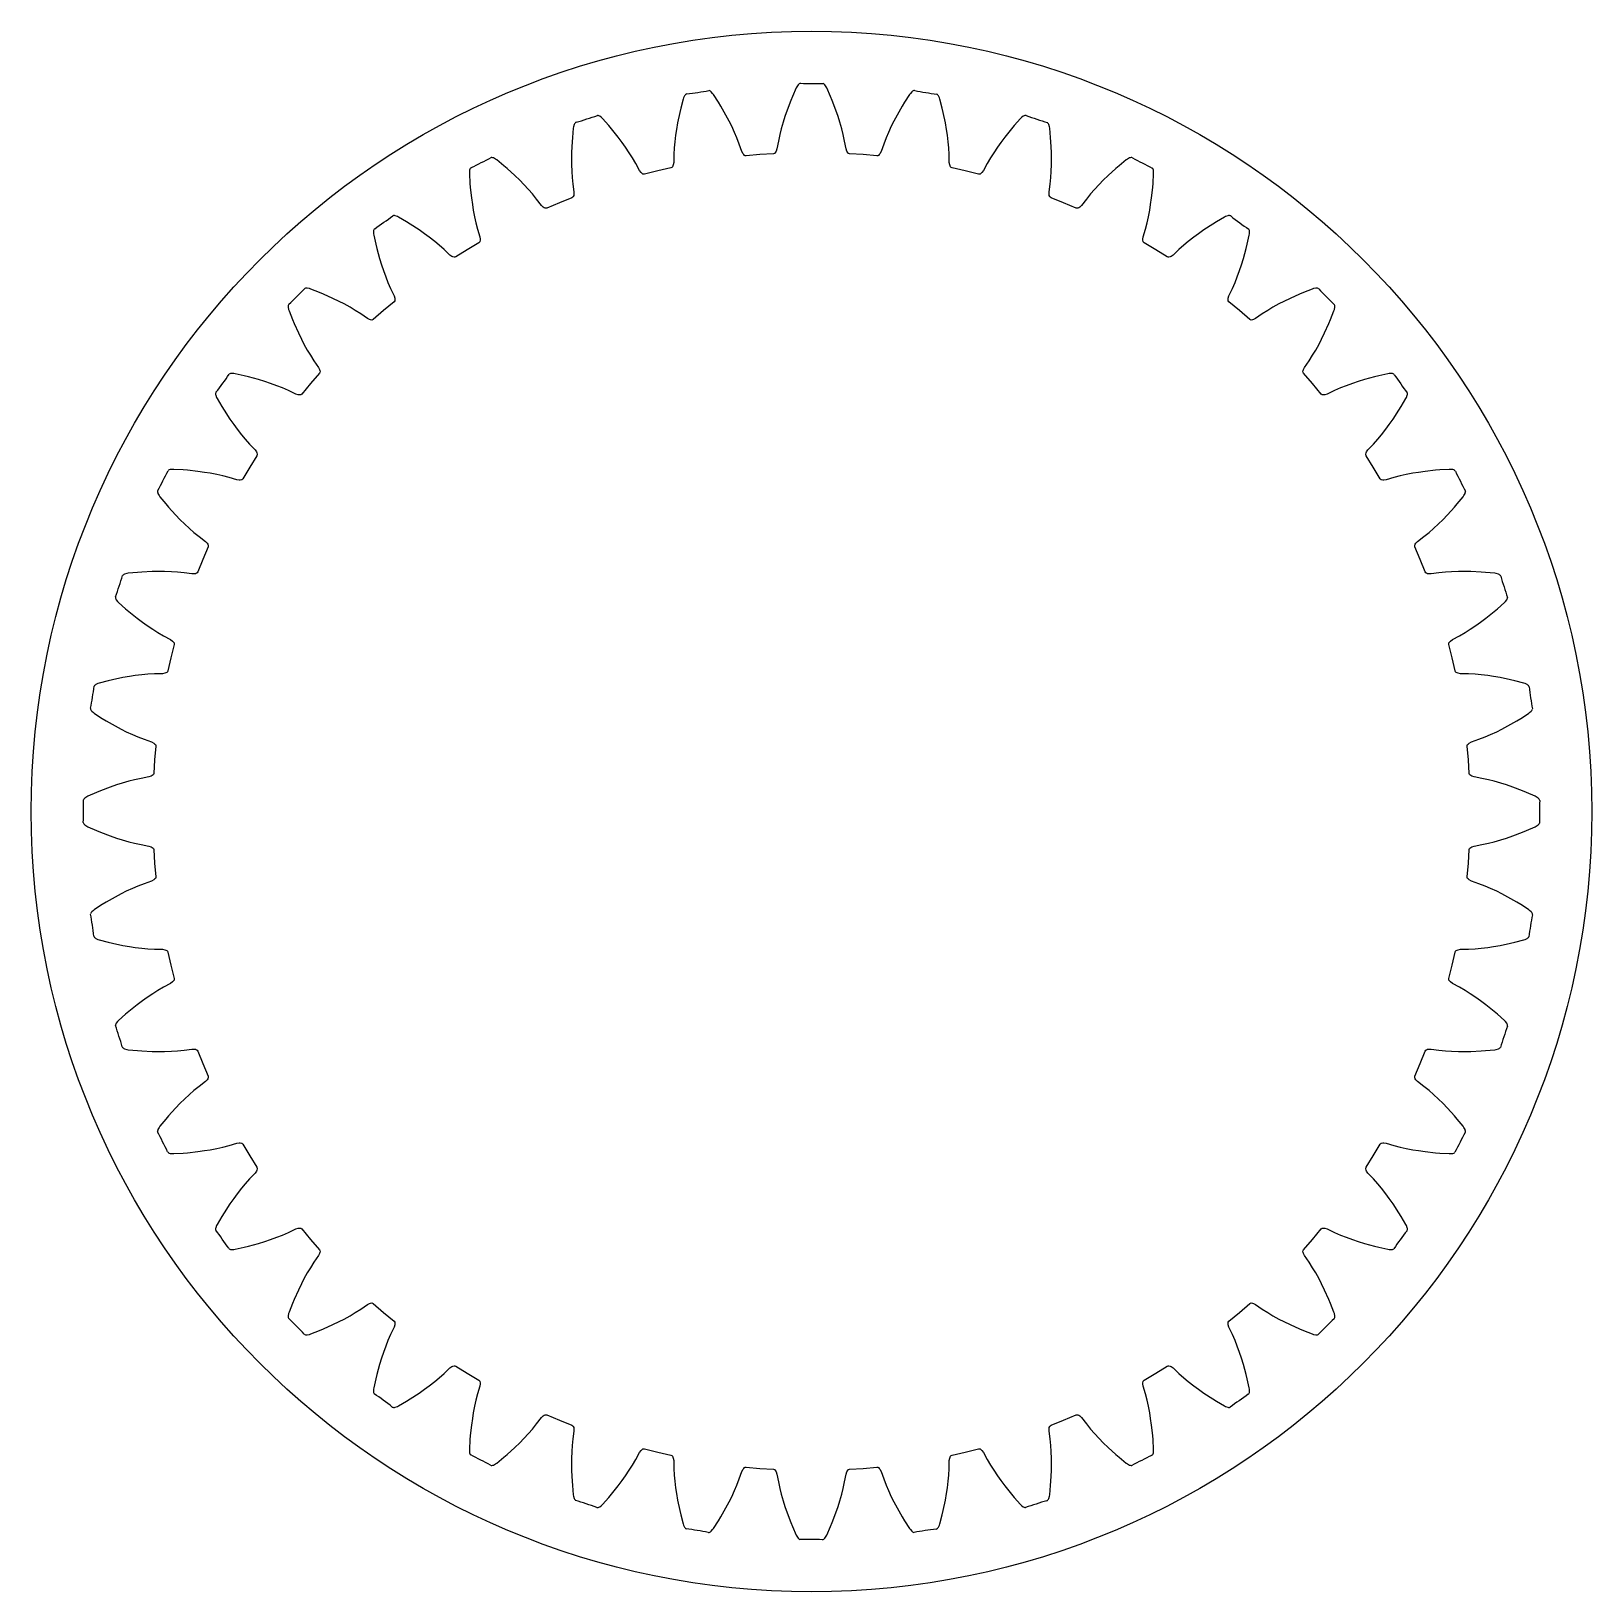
# Model space of a CAD drawing. Extents: x -33.8 to 33.8, y -33.8 to 33.8.
import ezdxf

# ---------------------------------------------------------------- set-up
doc = ezdxf.new("R2010")
doc.units = 0

msp = doc.modelspace()

# ---------------------------------------------------------------- linework, layer by layer
msp.add_circle((0, 0), 33.75)
msp.add_circle((0, 0), 33.75)
at = {"layer": 'layer0'}
for p, q in [((-4.404, 31.172), (-4.433, 31.181)), ((-4.373, 31.156), (-4.404, 31.172)), ((-4.341, 31.132), (-4.373, 31.156)), ((-4.276, 31.062), (-4.341, 31.132)), ((-4.241, 31.014), (-4.276, 31.062)), ((-0.663, 31.295), (-0.825, 30.926)), ((-0.636, 31.348), (-0.663, 31.295)), ((-0.582, 31.428), (-0.636, 31.348)), ((-0.555, 31.457), (-0.582, 31.428)), ((-0.527, 31.478), (-0.555, 31.457)), ((-0.499, 31.491), (-0.527, 31.478)), ((-0.471, 31.496), (-0.499, 31.491)), ((0.527, 31.478), (0.499, 31.491)), ((0.555, 31.457), (0.527, 31.478)), ((0.582, 31.428), (0.555, 31.457)), ((0.636, 31.348), (0.582, 31.428)), ((0.663, 31.295), (0.636, 31.348)), ((0.825, 30.926), (0.663, 31.295)), ((4.276, 31.062), (4.241, 31.014)), ((4.341, 31.132), (4.276, 31.062)), ((4.373, 31.156), (4.341, 31.132)), ((4.404, 31.172), (4.373, 31.156)), ((4.433, 31.181), (4.404, 31.172)), ((4.462, 31.182), (4.433, 31.181)), ((-5.652, 30.416), (-5.695, 30.235)), ((-5.551, 30.806), (-5.652, 30.416)), ((-5.532, 30.863), (-5.551, 30.806)), ((-5.491, 30.95), (-5.532, 30.863)), ((-5.469, 30.983), (-5.491, 30.95)), ((-5.445, 31.008), (-5.469, 30.983)), ((-5.419, 31.025), (-5.445, 31.008)), ((-5.392, 31.035), (-5.419, 31.025)), ((-4.023, 30.674), (-4.241, 31.014)), ((-3.927, 30.515), (-4.023, 30.674)), ((-3.699, 30.12), (-3.927, 30.515)), ((-0.895, 30.753), (-1.058, 30.328)), ((-0.825, 30.926), (-0.895, 30.753)), ((0.895, 30.753), (0.825, 30.926)), ((1.058, 30.328), (0.895, 30.753)), ((3.927, 30.515), (3.699, 30.12)), ((4.023, 30.674), (3.927, 30.515)), ((4.241, 31.014), (4.023, 30.674)), ((5.445, 31.008), (5.419, 31.025)), ((5.469, 30.983), (5.445, 31.008)), ((5.491, 30.95), (5.469, 30.983)), ((5.532, 30.863), (5.491, 30.95)), ((5.551, 30.806), (5.532, 30.863)), ((5.652, 30.416), (5.551, 30.806)), ((5.695, 30.235), (5.652, 30.416)), ((-10.266, 29.71), (-10.292, 29.618)), ((-10.248, 29.746), (-10.266, 29.71)), ((-10.228, 29.774), (-10.248, 29.746)), ((-10.206, 29.795), (-10.228, 29.774)), ((-10.181, 29.809), (-10.206, 29.795)), ((-9.226, 30.1), (-9.257, 30.104)), ((-9.193, 30.088), (-9.226, 30.1)), ((-9.158, 30.07), (-9.193, 30.088)), ((-9.082, 30.011), (-9.158, 30.07)), ((-9.04, 29.969), (-9.082, 30.011)), ((-8.772, 29.667), (-9.04, 29.969)), ((-5.79, 29.789), (-5.839, 29.504)), ((-5.695, 30.235), (-5.79, 29.789)), ((-3.564, 29.864), (-3.699, 30.12)), ((-3.453, 29.643), (-3.564, 29.864)), ((-1.227, 29.818), (-1.309, 29.53)), ((-1.151, 30.054), (-1.227, 29.818)), ((-1.058, 30.328), (-1.151, 30.054)), ((1.151, 30.054), (1.058, 30.328)), ((1.227, 29.818), (1.151, 30.054)), ((1.309, 29.53), (1.227, 29.818)), ((3.564, 29.864), (3.453, 29.643)), ((3.699, 30.12), (3.564, 29.864)), ((5.79, 29.789), (5.695, 30.235)), ((5.839, 29.504), (5.79, 29.789)), ((9.04, 29.969), (8.772, 29.667)), ((9.082, 30.011), (9.04, 29.969)), ((9.158, 30.07), (9.082, 30.011)), ((9.193, 30.088), (9.158, 30.07)), ((9.226, 30.1), (9.193, 30.088)), ((9.257, 30.104), (9.226, 30.1)), ((9.285, 30.1), (9.257, 30.104)), ((10.228, 29.774), (10.206, 29.795)), ((10.248, 29.746), (10.228, 29.774)), ((10.266, 29.71), (10.248, 29.746)), ((10.292, 29.618), (10.266, 29.71)), ((-10.341, 29.157), (-10.355, 28.972)), ((-10.302, 29.559), (-10.341, 29.157)), ((-10.292, 29.618), (-10.302, 29.559)), ((-8.652, 29.525), (-8.772, 29.667)), ((-8.365, 29.171), (-8.652, 29.525)), ((-8.192, 28.939), (-8.365, 29.171)), ((-5.876, 29.259), (-5.913, 28.962)), ((-5.839, 29.504), (-5.876, 29.259)), ((-3.326, 29.371), (-3.453, 29.643)), ((-3.227, 29.137), (-3.326, 29.371)), ((-3.122, 28.868), (-3.227, 29.137)), ((-1.371, 29.283), (-1.432, 29.001)), ((-1.309, 29.53), (-1.371, 29.283)), ((1.371, 29.283), (1.309, 29.53)), ((1.432, 29.001), (1.371, 29.283)), ((3.227, 29.137), (3.122, 28.868)), ((3.326, 29.371), (3.227, 29.137)), ((3.453, 29.643), (3.326, 29.371)), ((5.876, 29.259), (5.839, 29.504)), ((5.913, 28.962), (5.876, 29.259)), ((8.365, 29.171), (8.192, 28.939)), ((8.652, 29.525), (8.365, 29.171)), ((8.772, 29.667), (8.652, 29.525)), ((10.302, 29.559), (10.292, 29.618)), ((10.341, 29.157), (10.302, 29.559)), ((10.355, 28.972), (10.341, 29.157)), ((-10.378, 28.517), (-10.382, 28.228)), ((-10.355, 28.972), (-10.378, 28.517)), ((-8.048, 28.738), (-8.192, 28.939)), ((-7.88, 28.489), (-8.048, 28.738)), ((-7.745, 28.273), (-7.88, 28.489)), ((-5.951, 28.42), (-5.961, 28.075)), ((-5.935, 28.708), (-5.951, 28.42)), ((-5.913, 28.962), (-5.935, 28.708)), ((-3.007, 28.543), (-3.122, 28.868)), ((-2.957, 28.448), (-3.007, 28.543)), ((-2.931, 28.413), (-2.957, 28.448)), ((-2.891, 28.375), (-2.931, 28.413)), ((-2.87, 28.364), (-2.891, 28.375)), ((-2.823, 28.359), (-2.87, 28.364)), ((-2.236, 28.412), (-2.823, 28.359)), ((-1.648, 28.452), (-2.236, 28.412)), ((-2.236, 28.412), (-2.236, 28.412)), ((-1.603, 28.464), (-1.648, 28.452)), ((-1.583, 28.478), (-1.603, 28.464)), ((-1.55, 28.522), (-1.583, 28.478)), ((-1.529, 28.56), (-1.55, 28.522)), ((-1.495, 28.662), (-1.529, 28.56)), ((-1.432, 29.001), (-1.495, 28.662)), ((1.495, 28.662), (1.432, 29.001)), ((1.529, 28.56), (1.495, 28.662)), ((1.55, 28.522), (1.529, 28.56)), ((1.583, 28.478), (1.55, 28.522)), ((1.603, 28.464), (1.583, 28.478)), ((1.648, 28.452), (1.603, 28.464)), ((2.236, 28.412), (1.648, 28.452)), ((2.823, 28.359), (2.236, 28.412)), ((2.236, 28.412), (2.236, 28.412)), ((2.87, 28.364), (2.823, 28.359)), ((2.891, 28.375), (2.87, 28.364)), ((2.931, 28.413), (2.891, 28.375)), ((2.957, 28.448), (2.931, 28.413)), ((3.007, 28.543), (2.957, 28.448)), ((3.122, 28.868), (3.007, 28.543)), ((5.935, 28.708), (5.913, 28.962)), ((5.951, 28.42), (5.935, 28.708)), ((5.961, 28.075), (5.951, 28.42)), ((7.88, 28.489), (7.745, 28.273)), ((8.048, 28.738), (7.88, 28.489)), ((8.192, 28.939), (8.048, 28.738)), ((10.378, 28.517), (10.355, 28.972)), ((10.382, 28.228), (10.378, 28.517)), ((-14.787, 27.738), (-14.799, 27.643)), ((-14.775, 27.776), (-14.787, 27.738)), ((-14.76, 27.807), (-14.775, 27.776)), ((-14.741, 27.832), (-14.76, 27.807)), ((-14.718, 27.85), (-14.741, 27.832)), ((-13.821, 28.286), (-13.852, 28.285)), ((-13.787, 28.28), (-13.821, 28.286)), ((-13.749, 28.267), (-13.787, 28.28)), ((-13.665, 28.22), (-13.749, 28.267)), ((-13.617, 28.185), (-13.665, 28.22)), ((-13.305, 27.93), (-13.617, 28.185)), ((-13.164, 27.808), (-13.305, 27.93)), ((-12.826, 27.503), (-13.164, 27.808)), ((-10.382, 28.228), (-10.381, 27.98)), ((-10.381, 27.98), (-10.37, 27.68)), ((-10.37, 27.68), (-10.353, 27.426)), ((-7.6, 28.024), (-7.745, 28.273)), ((-7.435, 27.721), (-7.6, 28.024)), ((-7.371, 27.635), (-7.435, 27.721)), ((-6.653, 27.712), (-7.224, 27.569)), ((-6.079, 27.844), (-6.653, 27.712)), ((-6.653, 27.712), (-6.653, 27.712)), ((-6.036, 27.862), (-6.079, 27.844)), ((-6.019, 27.88), (-6.036, 27.862)), ((-5.992, 27.928), (-6.019, 27.88)), ((-5.978, 27.97), (-5.992, 27.928)), ((-5.961, 28.075), (-5.978, 27.97)), ((5.978, 27.97), (5.961, 28.075)), ((5.992, 27.928), (5.978, 27.97)), ((6.019, 27.88), (5.992, 27.928)), ((6.036, 27.862), (6.019, 27.88)), ((6.079, 27.844), (6.036, 27.862)), ((6.653, 27.712), (6.079, 27.844)), ((7.224, 27.569), (6.653, 27.712)), ((6.653, 27.712), (6.653, 27.712)), ((7.435, 27.721), (7.371, 27.635)), ((7.6, 28.024), (7.435, 27.721)), ((7.745, 28.273), (7.6, 28.024)), ((10.353, 27.426), (10.37, 27.68)), ((10.37, 27.68), (10.381, 27.98)), ((10.381, 27.98), (10.382, 28.228)), ((13.164, 27.808), (12.826, 27.503)), ((13.305, 27.93), (13.164, 27.808)), ((13.617, 28.185), (13.305, 27.93)), ((13.665, 28.22), (13.617, 28.185)), ((13.749, 28.267), (13.665, 28.22)), ((13.787, 28.28), (13.749, 28.267)), ((13.821, 28.286), (13.787, 28.28)), ((13.852, 28.285), (13.821, 28.286)), ((13.88, 28.277), (13.852, 28.285)), ((14.76, 27.807), (14.741, 27.832)), ((14.775, 27.776), (14.76, 27.807)), ((14.787, 27.738), (14.775, 27.776)), ((14.799, 27.643), (14.787, 27.738)), ((-14.799, 27.643), (-14.799, 27.583)), ((-14.799, 27.583), (-14.775, 27.181)), ((-14.775, 27.181), (-14.759, 26.995)), ((-12.618, 27.301), (-12.826, 27.503)), ((-12.444, 27.125), (-12.618, 27.301)), ((-12.24, 26.906), (-12.444, 27.125)), ((-10.353, 27.426), (-10.324, 27.139)), ((-10.324, 27.139), (-10.279, 26.797)), ((-7.34, 27.605), (-7.371, 27.635)), ((-7.294, 27.573), (-7.34, 27.605)), ((-7.271, 27.566), (-7.294, 27.573)), ((-7.224, 27.569), (-7.271, 27.566)), ((7.271, 27.566), (7.224, 27.569)), ((7.294, 27.573), (7.271, 27.566)), ((7.34, 27.605), (7.294, 27.573)), ((7.371, 27.635), (7.34, 27.605)), ((10.279, 26.797), (10.324, 27.139)), ((10.324, 27.139), (10.353, 27.426)), ((12.444, 27.125), (12.24, 26.906)), ((12.618, 27.301), (12.444, 27.125)), ((12.826, 27.503), (12.618, 27.301)), ((14.759, 26.995), (14.775, 27.181)), ((14.775, 27.181), (14.799, 27.583)), ((14.799, 27.583), (14.799, 27.643)), ((-14.759, 26.995), (-14.712, 26.542)), ((-14.712, 26.542), (-14.67, 26.256)), ((-12.072, 26.713), (-12.24, 26.906)), ((-11.89, 26.49), (-12.072, 26.713)), ((-11.68, 26.217), (-11.89, 26.49)), ((-10.906, 26.33), (-11.448, 26.099)), ((-10.36, 26.55), (-10.906, 26.33)), ((-10.906, 26.33), (-10.906, 26.33)), ((-10.32, 26.575), (-10.36, 26.55)), ((-10.306, 26.595), (-10.32, 26.575)), ((-10.287, 26.647), (-10.306, 26.595)), ((-10.28, 26.69), (-10.287, 26.647)), ((-10.279, 26.797), (-10.28, 26.69)), ((10.28, 26.69), (10.279, 26.797)), ((10.287, 26.647), (10.28, 26.69)), ((10.306, 26.595), (10.287, 26.647)), ((10.32, 26.575), (10.306, 26.595)), ((10.36, 26.55), (10.32, 26.575)), ((10.906, 26.33), (10.36, 26.55)), ((11.448, 26.099), (10.906, 26.33)), ((10.906, 26.33), (10.906, 26.33)), ((11.89, 26.49), (11.68, 26.217)), ((12.072, 26.713), (11.89, 26.49)), ((12.24, 26.906), (12.072, 26.713)), ((14.67, 26.256), (14.712, 26.542)), ((14.712, 26.542), (14.759, 26.995)), ((-18.076, 25.776), (-18.106, 25.77)), ((-18.041, 25.775), (-18.076, 25.776)), ((-18.002, 25.768), (-18.041, 25.775)), ((-17.912, 25.735), (-18.002, 25.768)), ((-17.858, 25.708), (-17.912, 25.735)), ((-17.511, 25.504), (-17.858, 25.708)), ((-14.67, 26.256), (-14.63, 26.011)), ((-14.63, 26.011), (-14.573, 25.717)), ((-14.573, 25.717), (-14.516, 25.468)), ((-11.603, 26.142), (-11.68, 26.217)), ((-11.568, 26.117), (-11.603, 26.142)), ((-11.518, 26.093), (-11.568, 26.117)), ((-11.494, 26.089), (-11.518, 26.093)), ((-11.448, 26.099), (-11.494, 26.089)), ((11.494, 26.089), (11.448, 26.099)), ((11.518, 26.093), (11.494, 26.089)), ((11.568, 26.117), (11.518, 26.093)), ((11.603, 26.142), (11.568, 26.117)), ((11.68, 26.217), (11.603, 26.142)), ((14.516, 25.468), (14.573, 25.717)), ((14.573, 25.717), (14.63, 26.011)), ((14.63, 26.011), (14.67, 26.256)), ((17.858, 25.708), (17.511, 25.504)), ((17.912, 25.735), (17.858, 25.708)), ((18.002, 25.768), (17.912, 25.735)), ((18.041, 25.775), (18.002, 25.768)), ((18.076, 25.776), (18.041, 25.775)), ((18.106, 25.77), (18.076, 25.776)), ((18.132, 25.758), (18.106, 25.77)), ((-18.939, 25.123), (-18.944, 25.084)), ((-18.944, 25.084), (-18.941, 24.988)), ((-18.941, 24.988), (-18.931, 24.929)), ((-18.928, 25.156), (-18.939, 25.123)), ((-18.913, 25.183), (-18.928, 25.156)), ((-18.894, 25.204), (-18.913, 25.183)), ((-17.352, 25.406), (-17.511, 25.504)), ((-16.97, 25.158), (-17.352, 25.406)), ((-16.734, 24.991), (-16.97, 25.158)), ((-16.534, 24.844), (-16.734, 24.991)), ((-14.516, 25.468), (-14.442, 25.19)), ((-14.442, 25.19), (-14.345, 24.859)), ((14.345, 24.859), (14.442, 25.19)), ((14.442, 25.19), (14.516, 25.468)), ((16.734, 24.991), (16.534, 24.844)), ((16.97, 25.158), (16.734, 24.991)), ((17.352, 25.406), (16.97, 25.158)), ((17.511, 25.504), (17.352, 25.406)), ((18.928, 25.156), (18.913, 25.183)), ((18.939, 25.123), (18.928, 25.156)), ((18.931, 24.929), (18.941, 24.988)), ((18.944, 25.084), (18.939, 25.123)), ((18.941, 24.988), (18.944, 25.084)), ((-18.931, 24.929), (-18.845, 24.535)), ((-18.845, 24.535), (-18.801, 24.354)), ((-18.801, 24.354), (-18.683, 23.914)), ((-16.298, 24.66), (-16.534, 24.844)), ((-16.103, 24.496), (-16.298, 24.66)), ((-15.888, 24.304), (-16.103, 24.496)), ((-15.637, 24.067), (-15.888, 24.304)), ((-14.386, 24.602), (-14.891, 24.3)), ((-14.35, 24.634), (-14.386, 24.602)), ((-14.339, 24.655), (-14.35, 24.634)), ((-14.345, 24.859), (-14.329, 24.753)), ((-14.329, 24.71), (-14.339, 24.655)), ((-14.329, 24.753), (-14.329, 24.71)), ((14.329, 24.753), (14.345, 24.859)), ((14.329, 24.71), (14.329, 24.753)), ((14.339, 24.655), (14.329, 24.71)), ((14.35, 24.634), (14.339, 24.655)), ((14.386, 24.602), (14.35, 24.634)), ((14.891, 24.3), (14.386, 24.602)), ((15.888, 24.304), (15.637, 24.067)), ((16.103, 24.496), (15.888, 24.304)), ((16.298, 24.66), (16.103, 24.496)), ((16.534, 24.844), (16.298, 24.66)), ((18.683, 23.914), (18.801, 24.354)), ((18.801, 24.354), (18.845, 24.535)), ((18.845, 24.535), (18.931, 24.929)), ((-18.683, 23.914), (-18.597, 23.638)), ((-18.597, 23.638), (-18.519, 23.402)), ((-15.55, 24.005), (-15.637, 24.067)), ((-15.511, 23.985), (-15.55, 24.005)), ((-15.458, 23.97), (-15.511, 23.985)), ((-15.434, 23.97), (-15.458, 23.97)), ((-15.39, 23.987), (-15.434, 23.97)), ((-14.891, 24.3), (-15.39, 23.987)), ((-14.891, 24.3), (-14.891, 24.3)), ((15.39, 23.987), (14.891, 24.3)), ((14.891, 24.3), (14.891, 24.3)), ((15.434, 23.97), (15.39, 23.987)), ((15.458, 23.97), (15.434, 23.97)), ((15.511, 23.985), (15.458, 23.97)), ((15.55, 24.005), (15.511, 23.985)), ((15.637, 24.067), (15.55, 24.005)), ((18.519, 23.402), (18.597, 23.638)), ((18.597, 23.638), (18.683, 23.914)), ((-18.519, 23.402), (-18.417, 23.121)), ((-18.417, 23.121), (-18.321, 22.884)), ((18.321, 22.884), (18.417, 23.121)), ((18.417, 23.121), (18.519, 23.402)), ((-21.885, 22.631), (-21.915, 22.62)), ((-21.851, 22.635), (-21.885, 22.631)), ((-21.811, 22.635), (-21.851, 22.635)), ((-21.717, 22.616), (-21.811, 22.635)), ((-21.66, 22.598), (-21.717, 22.616)), ((-21.285, 22.451), (-21.66, 22.598)), ((-21.113, 22.379), (-21.285, 22.451)), ((-20.697, 22.194), (-21.113, 22.379)), ((-18.321, 22.884), (-18.205, 22.62)), ((-18.205, 22.62), (-18.057, 22.309)), ((-18.057, 22.309), (-18.025, 22.207)), ((18.025, 22.207), (18.057, 22.309)), ((18.057, 22.309), (18.205, 22.62)), ((18.205, 22.62), (18.321, 22.884)), ((21.113, 22.379), (20.697, 22.194)), ((21.285, 22.451), (21.113, 22.379)), ((21.66, 22.598), (21.285, 22.451)), ((21.717, 22.616), (21.66, 22.598)), ((21.811, 22.635), (21.717, 22.616)), ((21.851, 22.635), (21.811, 22.635)), ((21.885, 22.631), (21.851, 22.635)), ((21.915, 22.62), (21.885, 22.631)), ((21.938, 22.604), (21.915, 22.62)), ((-22.631, 21.885), (-22.635, 21.851)), ((-22.635, 21.851), (-22.635, 21.811)), ((-22.635, 21.811), (-22.616, 21.717)), ((-22.62, 21.915), (-22.631, 21.885)), ((-22.604, 21.938), (-22.62, 21.915)), ((-22.616, 21.717), (-22.598, 21.66)), ((-22.598, 21.66), (-22.451, 21.285)), ((-20.437, 22.066), (-20.697, 22.194)), ((-20.217, 21.952), (-20.437, 22.066)), ((-19.955, 21.807), (-20.217, 21.952)), ((-19.736, 21.675), (-19.955, 21.807)), ((-19.494, 21.519), (-19.736, 21.675)), ((-18.509, 21.671), (-18.953, 21.284)), ((-18.057, 22.049), (-18.509, 21.671)), ((-18.509, 21.671), (-18.509, 21.671)), ((-18.027, 22.085), (-18.057, 22.049)), ((-18.02, 22.109), (-18.027, 22.085)), ((-18.025, 22.207), (-18.018, 22.164)), ((-18.018, 22.164), (-18.02, 22.109)), ((18.018, 22.164), (18.025, 22.207)), ((18.02, 22.109), (18.018, 22.164)), ((18.027, 22.085), (18.02, 22.109)), ((18.057, 22.049), (18.027, 22.085)), ((18.509, 21.671), (18.057, 22.049)), ((18.953, 21.284), (18.509, 21.671)), ((18.509, 21.671), (18.509, 21.671)), ((19.736, 21.675), (19.494, 21.519)), ((19.955, 21.807), (19.736, 21.675)), ((20.217, 21.952), (19.955, 21.807)), ((20.437, 22.066), (20.217, 21.952)), ((20.697, 22.194), (20.437, 22.066)), ((22.451, 21.285), (22.598, 21.66)), ((22.598, 21.66), (22.616, 21.717)), ((22.616, 21.717), (22.635, 21.811)), ((22.631, 21.885), (22.62, 21.915)), ((22.635, 21.851), (22.631, 21.885)), ((22.635, 21.811), (22.635, 21.851)), ((-22.451, 21.285), (-22.379, 21.113)), ((-22.379, 21.113), (-22.194, 20.697)), ((-19.21, 21.324), (-19.494, 21.519)), ((-19.114, 21.277), (-19.21, 21.324)), ((-19.072, 21.264), (-19.114, 21.277)), ((-19.017, 21.257), (-19.072, 21.264)), ((-18.993, 21.26), (-19.017, 21.257)), ((-18.953, 21.284), (-18.993, 21.26)), ((18.993, 21.26), (18.953, 21.284)), ((19.017, 21.257), (18.993, 21.26)), ((19.072, 21.264), (19.017, 21.257)), ((19.114, 21.277), (19.072, 21.264)), ((19.21, 21.324), (19.114, 21.277)), ((19.494, 21.519), (19.21, 21.324)), ((22.194, 20.697), (22.379, 21.113)), ((22.379, 21.113), (22.451, 21.285)), ((-22.194, 20.697), (-22.066, 20.437)), ((-22.066, 20.437), (-21.952, 20.217)), ((21.952, 20.217), (22.066, 20.437)), ((22.066, 20.437), (22.194, 20.697)), ((-21.952, 20.217), (-21.807, 19.955)), ((-21.807, 19.955), (-21.675, 19.736)), ((-21.675, 19.736), (-21.519, 19.494)), ((21.519, 19.494), (21.675, 19.736)), ((21.675, 19.736), (21.807, 19.955)), ((21.807, 19.955), (21.952, 20.217)), ((-25.156, 18.928), (-25.183, 18.913)), ((-25.123, 18.939), (-25.156, 18.928)), ((-25.084, 18.944), (-25.123, 18.939)), ((-24.988, 18.941), (-25.084, 18.944)), ((-24.929, 18.931), (-24.988, 18.941)), ((-24.535, 18.845), (-24.929, 18.931)), ((-21.284, 18.953), (-21.671, 18.509)), ((-21.519, 19.494), (-21.324, 19.21)), ((-21.324, 19.21), (-21.277, 19.114)), ((-21.26, 18.993), (-21.284, 18.953)), ((-21.277, 19.114), (-21.264, 19.072)), ((-21.264, 19.072), (-21.257, 19.017)), ((-21.257, 19.017), (-21.26, 18.993)), ((21.257, 19.017), (21.264, 19.072)), ((21.26, 18.993), (21.257, 19.017)), ((21.284, 18.953), (21.26, 18.993)), ((21.264, 19.072), (21.277, 19.114)), ((21.277, 19.114), (21.324, 19.21)), ((21.671, 18.509), (21.284, 18.953)), ((21.324, 19.21), (21.519, 19.494)), ((24.929, 18.931), (24.535, 18.845)), ((24.988, 18.941), (24.929, 18.931)), ((25.084, 18.944), (24.988, 18.941)), ((25.123, 18.939), (25.084, 18.944)), ((25.156, 18.928), (25.123, 18.939)), ((25.183, 18.913), (25.156, 18.928)), ((25.204, 18.894), (25.183, 18.913)), ((-24.354, 18.801), (-24.535, 18.845)), ((-23.914, 18.683), (-24.354, 18.801)), ((-23.638, 18.597), (-23.914, 18.683)), ((-23.402, 18.519), (-23.638, 18.597)), ((-23.121, 18.417), (-23.402, 18.519)), ((-22.884, 18.321), (-23.121, 18.417)), ((-22.62, 18.205), (-22.884, 18.321)), ((-21.671, 18.509), (-22.049, 18.057)), ((-21.671, 18.509), (-21.671, 18.509)), ((22.049, 18.057), (21.671, 18.509)), ((21.671, 18.509), (21.671, 18.509)), ((22.884, 18.321), (22.62, 18.205)), ((23.121, 18.417), (22.884, 18.321)), ((23.402, 18.519), (23.121, 18.417)), ((23.638, 18.597), (23.402, 18.519)), ((23.914, 18.683), (23.638, 18.597)), ((24.354, 18.801), (23.914, 18.683)), ((24.535, 18.845), (24.354, 18.801)), ((-25.77, 18.106), (-25.776, 18.076)), ((-25.776, 18.076), (-25.775, 18.041)), ((-25.775, 18.041), (-25.768, 18.002)), ((-25.758, 18.132), (-25.77, 18.106)), ((-25.768, 18.002), (-25.735, 17.912)), ((-25.735, 17.912), (-25.708, 17.858)), ((-25.708, 17.858), (-25.504, 17.511)), ((-22.309, 18.057), (-22.62, 18.205)), ((-22.207, 18.025), (-22.309, 18.057)), ((-22.164, 18.018), (-22.207, 18.025)), ((-22.109, 18.02), (-22.164, 18.018)), ((-22.085, 18.027), (-22.109, 18.02)), ((-22.049, 18.057), (-22.085, 18.027)), ((22.085, 18.027), (22.049, 18.057)), ((22.109, 18.02), (22.085, 18.027)), ((22.164, 18.018), (22.109, 18.02)), ((22.207, 18.025), (22.164, 18.018)), ((22.309, 18.057), (22.207, 18.025)), ((22.62, 18.205), (22.309, 18.057)), ((25.504, 17.511), (25.708, 17.858)), ((25.708, 17.858), (25.735, 17.912)), ((25.735, 17.912), (25.768, 18.002)), ((25.768, 18.002), (25.775, 18.041)), ((25.776, 18.076), (25.77, 18.106)), ((25.775, 18.041), (25.776, 18.076)), ((-25.504, 17.511), (-25.406, 17.352)), ((-25.406, 17.352), (-25.158, 16.97)), ((-25.158, 16.97), (-24.991, 16.734)), ((24.991, 16.734), (25.158, 16.97)), ((25.158, 16.97), (25.406, 17.352)), ((25.406, 17.352), (25.504, 17.511)), ((-24.991, 16.734), (-24.844, 16.534)), ((-24.844, 16.534), (-24.66, 16.298)), ((-24.66, 16.298), (-24.496, 16.103)), ((24.496, 16.103), (24.66, 16.298)), ((24.66, 16.298), (24.844, 16.534)), ((24.844, 16.534), (24.991, 16.734)), ((-24.496, 16.103), (-24.304, 15.888)), ((-24.304, 15.888), (-24.067, 15.637)), ((-24.067, 15.637), (-24.005, 15.55)), ((-24.005, 15.55), (-23.985, 15.511)), ((23.985, 15.511), (24.005, 15.55)), ((24.005, 15.55), (24.067, 15.637)), ((24.067, 15.637), (24.304, 15.888)), ((24.304, 15.888), (24.496, 16.103)), ((-24.3, 14.891), (-24.602, 14.386)), ((-23.987, 15.39), (-24.3, 14.891)), ((-24.3, 14.891), (-24.3, 14.891)), ((-23.97, 15.434), (-23.987, 15.39)), ((-23.985, 15.511), (-23.97, 15.458)), ((-23.97, 15.458), (-23.97, 15.434)), ((23.97, 15.458), (23.985, 15.511)), ((23.97, 15.434), (23.97, 15.458)), ((23.987, 15.39), (23.97, 15.434)), ((24.3, 14.891), (23.987, 15.39)), ((24.602, 14.386), (24.3, 14.891)), ((24.3, 14.891), (24.3, 14.891)), ((-27.807, 14.76), (-27.832, 14.741)), ((-27.776, 14.775), (-27.807, 14.76)), ((-27.738, 14.787), (-27.776, 14.775)), ((-27.643, 14.799), (-27.738, 14.787)), ((-27.583, 14.799), (-27.643, 14.799)), ((-27.181, 14.775), (-27.583, 14.799)), ((-26.995, 14.759), (-27.181, 14.775)), ((-26.542, 14.712), (-26.995, 14.759)), ((-26.256, 14.67), (-26.542, 14.712)), ((-26.011, 14.63), (-26.256, 14.67)), ((-25.717, 14.573), (-26.011, 14.63)), ((-25.468, 14.516), (-25.717, 14.573)), ((-25.19, 14.442), (-25.468, 14.516)), ((-24.859, 14.345), (-25.19, 14.442)), ((-24.753, 14.329), (-24.859, 14.345)), ((-24.71, 14.329), (-24.753, 14.329)), ((-24.655, 14.339), (-24.71, 14.329)), ((-24.634, 14.35), (-24.655, 14.339)), ((-24.602, 14.386), (-24.634, 14.35)), ((24.634, 14.35), (24.602, 14.386)), ((24.655, 14.339), (24.634, 14.35)), ((24.71, 14.329), (24.655, 14.339)), ((24.753, 14.329), (24.71, 14.329)), ((24.859, 14.345), (24.753, 14.329)), ((25.19, 14.442), (24.859, 14.345)), ((25.468, 14.516), (25.19, 14.442)), ((25.717, 14.573), (25.468, 14.516)), ((26.011, 14.63), (25.717, 14.573)), ((26.256, 14.67), (26.011, 14.63)), ((26.542, 14.712), (26.256, 14.67)), ((26.995, 14.759), (26.542, 14.712)), ((27.181, 14.775), (26.995, 14.759)), ((27.583, 14.799), (27.181, 14.775)), ((27.643, 14.799), (27.583, 14.799)), ((27.738, 14.787), (27.643, 14.799)), ((27.776, 14.775), (27.738, 14.787)), ((27.807, 14.76), (27.776, 14.775)), ((27.832, 14.741), (27.807, 14.76)), ((27.85, 14.718), (27.832, 14.741)), ((-28.285, 13.852), (-28.286, 13.821)), ((-28.286, 13.821), (-28.28, 13.787)), ((-28.277, 13.88), (-28.285, 13.852)), ((-28.28, 13.787), (-28.267, 13.749)), ((-28.267, 13.749), (-28.22, 13.665)), ((-28.22, 13.665), (-28.185, 13.617)), ((-28.185, 13.617), (-27.93, 13.305)), ((27.93, 13.305), (28.185, 13.617)), ((28.185, 13.617), (28.22, 13.665)), ((28.22, 13.665), (28.267, 13.749)), ((28.267, 13.749), (28.28, 13.787)), ((28.28, 13.787), (28.286, 13.821)), ((28.286, 13.821), (28.285, 13.852)), ((-27.93, 13.305), (-27.808, 13.164)), ((-27.808, 13.164), (-27.503, 12.826)), ((-27.503, 12.826), (-27.301, 12.618)), ((27.301, 12.618), (27.503, 12.826)), ((27.503, 12.826), (27.808, 13.164)), ((27.808, 13.164), (27.93, 13.305)), ((-27.301, 12.618), (-27.125, 12.444)), ((-27.125, 12.444), (-26.906, 12.24)), ((-26.906, 12.24), (-26.713, 12.072)), ((26.713, 12.072), (26.906, 12.24)), ((26.906, 12.24), (27.125, 12.444)), ((27.125, 12.444), (27.301, 12.618)), ((-26.713, 12.072), (-26.49, 11.89)), ((-26.49, 11.89), (-26.217, 11.68)), ((-26.217, 11.68), (-26.142, 11.603)), ((-26.142, 11.603), (-26.117, 11.568)), ((-26.117, 11.568), (-26.093, 11.518)), ((-26.089, 11.494), (-26.099, 11.448)), ((-26.093, 11.518), (-26.089, 11.494)), ((26.089, 11.494), (26.093, 11.518)), ((26.099, 11.448), (26.089, 11.494)), ((26.093, 11.518), (26.117, 11.568)), ((26.117, 11.568), (26.142, 11.603)), ((26.142, 11.603), (26.217, 11.68)), ((26.217, 11.68), (26.49, 11.89)), ((26.49, 11.89), (26.713, 12.072)), ((-26.33, 10.906), (-26.55, 10.36)), ((-26.099, 11.448), (-26.33, 10.906)), ((-26.33, 10.906), (-26.33, 10.906)), ((26.33, 10.906), (26.099, 11.448)), ((26.55, 10.36), (26.33, 10.906)), ((26.33, 10.906), (26.33, 10.906)), ((-29.774, 10.228), (-29.795, 10.206)), ((-29.746, 10.248), (-29.774, 10.228)), ((-29.71, 10.266), (-29.746, 10.248)), ((-29.618, 10.292), (-29.71, 10.266)), ((-29.559, 10.302), (-29.618, 10.292)), ((-29.157, 10.341), (-29.559, 10.302)), ((-28.972, 10.355), (-29.157, 10.341)), ((-28.517, 10.378), (-28.972, 10.355)), ((-28.228, 10.382), (-28.517, 10.378)), ((-27.98, 10.381), (-28.228, 10.382)), ((-27.68, 10.37), (-27.98, 10.381)), ((-27.426, 10.353), (-27.68, 10.37)), ((-27.139, 10.324), (-27.426, 10.353)), ((-26.797, 10.279), (-27.139, 10.324)), ((-26.69, 10.28), (-26.797, 10.279)), ((-26.647, 10.287), (-26.69, 10.28)), ((-26.595, 10.306), (-26.647, 10.287)), ((-26.575, 10.32), (-26.595, 10.306)), ((-26.55, 10.36), (-26.575, 10.32)), ((26.575, 10.32), (26.55, 10.36)), ((26.595, 10.306), (26.575, 10.32)), ((26.647, 10.287), (26.595, 10.306)), ((26.69, 10.28), (26.647, 10.287)), ((26.797, 10.279), (26.69, 10.28)), ((27.139, 10.324), (26.797, 10.279)), ((27.426, 10.353), (27.139, 10.324)), ((27.68, 10.37), (27.426, 10.353)), ((27.98, 10.381), (27.68, 10.37)), ((28.228, 10.382), (27.98, 10.381)), ((28.517, 10.378), (28.228, 10.382)), ((28.972, 10.355), (28.517, 10.378)), ((29.157, 10.341), (28.972, 10.355)), ((29.559, 10.302), (29.157, 10.341)), ((29.618, 10.292), (29.559, 10.302)), ((29.71, 10.266), (29.618, 10.292)), ((29.746, 10.248), (29.71, 10.266)), ((29.774, 10.228), (29.746, 10.248)), ((29.795, 10.206), (29.774, 10.228)), ((29.809, 10.181), (29.795, 10.206)), ((-30.1, 9.285), (-30.104, 9.257)), ((-30.104, 9.257), (-30.1, 9.226)), ((-30.1, 9.226), (-30.088, 9.193)), ((-30.088, 9.193), (-30.07, 9.158)), ((-30.07, 9.158), (-30.011, 9.082)), ((-30.011, 9.082), (-29.969, 9.04)), ((-29.969, 9.04), (-29.667, 8.772)), ((29.667, 8.772), (29.969, 9.04)), ((29.969, 9.04), (30.011, 9.082)), ((30.011, 9.082), (30.07, 9.158)), ((30.07, 9.158), (30.088, 9.193)), ((30.088, 9.193), (30.1, 9.226)), ((30.1, 9.226), (30.104, 9.257)), ((-29.667, 8.772), (-29.525, 8.652)), ((-29.525, 8.652), (-29.171, 8.365)), ((-29.171, 8.365), (-28.939, 8.192)), ((-28.939, 8.192), (-28.738, 8.048)), ((28.738, 8.048), (28.939, 8.192)), ((28.939, 8.192), (29.171, 8.365)), ((29.171, 8.365), (29.525, 8.652)), ((29.525, 8.652), (29.667, 8.772)), ((-28.738, 8.048), (-28.489, 7.88)), ((-28.489, 7.88), (-28.273, 7.745)), ((-28.273, 7.745), (-28.024, 7.6)), ((-28.024, 7.6), (-27.721, 7.435)), ((-27.721, 7.435), (-27.635, 7.371)), ((27.635, 7.371), (27.721, 7.435)), ((27.721, 7.435), (28.024, 7.6)), ((28.024, 7.6), (28.273, 7.745)), ((28.273, 7.745), (28.489, 7.88)), ((28.489, 7.88), (28.738, 8.048)), ((-27.569, 7.224), (-27.712, 6.653)), ((-27.635, 7.371), (-27.605, 7.34)), ((-27.605, 7.34), (-27.573, 7.294)), ((-27.573, 7.294), (-27.566, 7.271)), ((-27.566, 7.271), (-27.569, 7.224)), ((27.566, 7.271), (27.573, 7.294)), ((27.569, 7.224), (27.566, 7.271)), ((27.712, 6.653), (27.569, 7.224)), ((27.573, 7.294), (27.605, 7.34)), ((27.605, 7.34), (27.635, 7.371)), ((-27.844, 6.079), (-27.862, 6.036)), ((-27.712, 6.653), (-27.844, 6.079)), ((-27.712, 6.653), (-27.712, 6.653)), ((27.844, 6.079), (27.712, 6.653)), ((27.712, 6.653), (27.712, 6.653)), ((27.862, 6.036), (27.844, 6.079)), ((-31.008, 5.445), (-31.025, 5.419)), ((-30.983, 5.469), (-31.008, 5.445)), ((-30.95, 5.491), (-30.983, 5.469)), ((-30.863, 5.532), (-30.95, 5.491)), ((-30.806, 5.551), (-30.863, 5.532)), ((-30.416, 5.652), (-30.806, 5.551)), ((-30.235, 5.695), (-30.416, 5.652)), ((-29.789, 5.79), (-30.235, 5.695)), ((-29.504, 5.839), (-29.789, 5.79)), ((-29.259, 5.876), (-29.504, 5.839)), ((-28.962, 5.913), (-29.259, 5.876)), ((-28.708, 5.935), (-28.962, 5.913)), ((-28.42, 5.951), (-28.708, 5.935)), ((-28.075, 5.961), (-28.42, 5.951)), ((-27.97, 5.978), (-28.075, 5.961)), ((-27.928, 5.992), (-27.97, 5.978)), ((-27.88, 6.019), (-27.928, 5.992)), ((-27.862, 6.036), (-27.88, 6.019)), ((27.88, 6.019), (27.862, 6.036)), ((27.928, 5.992), (27.88, 6.019)), ((27.97, 5.978), (27.928, 5.992)), ((28.075, 5.961), (27.97, 5.978)), ((28.42, 5.951), (28.075, 5.961)), ((28.708, 5.935), (28.42, 5.951)), ((28.962, 5.913), (28.708, 5.935)), ((29.259, 5.876), (28.962, 5.913)), ((29.504, 5.839), (29.259, 5.876)), ((29.789, 5.79), (29.504, 5.839)), ((30.235, 5.695), (29.789, 5.79)), ((30.416, 5.652), (30.235, 5.695)), ((30.806, 5.551), (30.416, 5.652)), ((30.863, 5.532), (30.806, 5.551)), ((30.95, 5.491), (30.863, 5.532)), ((30.983, 5.469), (30.95, 5.491)), ((31.008, 5.445), (30.983, 5.469)), ((31.025, 5.419), (31.008, 5.445)), ((31.035, 5.392), (31.025, 5.419)), ((-31.182, 4.462), (-31.181, 4.433)), ((-31.181, 4.433), (-31.172, 4.404)), ((-31.172, 4.404), (-31.156, 4.373)), ((-31.156, 4.373), (-31.132, 4.341)), ((-31.132, 4.341), (-31.062, 4.276)), ((-31.062, 4.276), (-31.014, 4.241)), ((-31.014, 4.241), (-30.674, 4.023)), ((30.674, 4.023), (31.014, 4.241)), ((31.014, 4.241), (31.062, 4.276)), ((31.062, 4.276), (31.132, 4.341)), ((31.132, 4.341), (31.156, 4.373)), ((31.156, 4.373), (31.172, 4.404)), ((31.172, 4.404), (31.181, 4.433)), ((-30.674, 4.023), (-30.515, 3.927)), ((-30.515, 3.927), (-30.12, 3.699)), ((-30.12, 3.699), (-29.864, 3.564)), ((-29.864, 3.564), (-29.643, 3.453)), ((-29.643, 3.453), (-29.371, 3.326)), ((29.371, 3.326), (29.643, 3.453)), ((29.643, 3.453), (29.864, 3.564)), ((29.864, 3.564), (30.12, 3.699)), ((30.12, 3.699), (30.515, 3.927)), ((30.515, 3.927), (30.674, 4.023)), ((-29.371, 3.326), (-29.137, 3.227)), ((-29.137, 3.227), (-28.868, 3.122)), ((-28.868, 3.122), (-28.543, 3.007)), ((-28.543, 3.007), (-28.448, 2.957)), ((-28.448, 2.957), (-28.413, 2.931)), ((-28.413, 2.931), (-28.375, 2.891)), ((-28.359, 2.823), (-28.412, 2.236)), ((-28.375, 2.891), (-28.364, 2.87)), ((-28.364, 2.87), (-28.359, 2.823)), ((28.359, 2.823), (28.364, 2.87)), ((28.412, 2.236), (28.359, 2.823)), ((28.364, 2.87), (28.375, 2.891)), ((28.375, 2.891), (28.413, 2.931)), ((28.413, 2.931), (28.448, 2.957)), ((28.448, 2.957), (28.543, 3.007)), ((28.543, 3.007), (28.868, 3.122)), ((28.868, 3.122), (29.137, 3.227)), ((29.137, 3.227), (29.371, 3.326)), ((-28.412, 2.236), (-28.452, 1.648)), ((-28.412, 2.236), (-28.412, 2.236)), ((28.452, 1.648), (28.412, 2.236)), ((28.412, 2.236), (28.412, 2.236)), ((-29.283, 1.371), (-29.53, 1.309)), ((-29.001, 1.432), (-29.283, 1.371)), ((-28.662, 1.495), (-29.001, 1.432)), ((-28.56, 1.529), (-28.662, 1.495)), ((-28.522, 1.55), (-28.56, 1.529)), ((-28.478, 1.583), (-28.522, 1.55)), ((-28.464, 1.603), (-28.478, 1.583)), ((-28.452, 1.648), (-28.464, 1.603)), ((28.464, 1.603), (28.452, 1.648)), ((28.478, 1.583), (28.464, 1.603)), ((28.522, 1.55), (28.478, 1.583)), ((28.56, 1.529), (28.522, 1.55)), ((28.662, 1.495), (28.56, 1.529)), ((29.001, 1.432), (28.662, 1.495)), ((29.283, 1.371), (29.001, 1.432)), ((29.53, 1.309), (29.283, 1.371)), ((-30.926, 0.825), (-31.295, 0.663)), ((-30.753, 0.895), (-30.926, 0.825)), ((-30.328, 1.058), (-30.753, 0.895)), ((-30.054, 1.151), (-30.328, 1.058)), ((-29.818, 1.227), (-30.054, 1.151)), ((-29.53, 1.309), (-29.818, 1.227)), ((29.818, 1.227), (29.53, 1.309)), ((30.054, 1.151), (29.818, 1.227)), ((30.328, 1.058), (30.054, 1.151)), ((30.753, 0.895), (30.328, 1.058)), ((30.926, 0.825), (30.753, 0.895)), ((31.295, 0.663), (30.926, 0.825)), ((-31.478, 0.527), (-31.491, 0.499)), ((-31.457, 0.555), (-31.478, 0.527)), ((-31.428, 0.582), (-31.457, 0.555)), ((-31.348, 0.636), (-31.428, 0.582)), ((-31.295, 0.663), (-31.348, 0.636)), ((31.348, 0.636), (31.295, 0.663)), ((31.428, 0.582), (31.348, 0.636)), ((31.457, 0.555), (31.428, 0.582)), ((31.478, 0.527), (31.457, 0.555)), ((31.491, 0.499), (31.478, 0.527)), ((31.496, 0.471), (31.491, 0.499)), ((-31.496, -0.471), (-31.491, -0.499)), ((-31.491, -0.499), (-31.478, -0.527)), ((-31.478, -0.527), (-31.457, -0.555)), ((-31.457, -0.555), (-31.428, -0.582)), ((-31.428, -0.582), (-31.348, -0.636)), ((-31.348, -0.636), (-31.295, -0.663)), ((-31.295, -0.663), (-30.926, -0.825)), ((30.926, -0.825), (31.295, -0.663)), ((31.295, -0.663), (31.348, -0.636)), ((31.348, -0.636), (31.428, -0.582)), ((31.428, -0.582), (31.457, -0.555)), ((31.457, -0.555), (31.478, -0.527)), ((31.478, -0.527), (31.491, -0.499)), ((-30.926, -0.825), (-30.753, -0.895)), ((-30.753, -0.895), (-30.328, -1.058)), ((-30.328, -1.058), (-30.054, -1.151)), ((-30.054, -1.151), (-29.818, -1.227)), ((-29.818, -1.227), (-29.53, -1.309)), ((-29.53, -1.309), (-29.283, -1.371)), ((29.283, -1.371), (29.53, -1.309)), ((29.53, -1.309), (29.818, -1.227)), ((29.818, -1.227), (30.054, -1.151)), ((30.054, -1.151), (30.328, -1.058)), ((30.328, -1.058), (30.753, -0.895)), ((30.753, -0.895), (30.926, -0.825)), ((-29.283, -1.371), (-29.001, -1.432)), ((-29.001, -1.432), (-28.662, -1.495)), ((-28.662, -1.495), (-28.56, -1.529)), ((-28.56, -1.529), (-28.522, -1.55)), ((-28.522, -1.55), (-28.478, -1.583)), ((-28.478, -1.583), (-28.464, -1.603)), ((-28.464, -1.603), (-28.452, -1.648)), ((-28.452, -1.648), (-28.412, -2.236)), ((28.412, -2.236), (28.452, -1.648)), ((28.452, -1.648), (28.464, -1.603)), ((28.464, -1.603), (28.478, -1.583)), ((28.478, -1.583), (28.522, -1.55)), ((28.522, -1.55), (28.56, -1.529)), ((28.56, -1.529), (28.662, -1.495)), ((28.662, -1.495), (29.001, -1.432)), ((29.001, -1.432), (29.283, -1.371)), ((-28.412, -2.236), (-28.412, -2.236)), ((-28.412, -2.236), (-28.359, -2.823)), ((28.359, -2.823), (28.412, -2.236)), ((28.412, -2.236), (28.412, -2.236)), ((-29.371, -3.326), (-29.643, -3.453)), ((-29.137, -3.227), (-29.371, -3.326)), ((-28.868, -3.122), (-29.137, -3.227)), ((-28.543, -3.007), (-28.868, -3.122)), ((-28.448, -2.957), (-28.543, -3.007)), ((-28.413, -2.931), (-28.448, -2.957)), ((-28.375, -2.891), (-28.413, -2.931)), ((-28.364, -2.87), (-28.375, -2.891)), ((-28.359, -2.823), (-28.364, -2.87)), ((28.364, -2.87), (28.359, -2.823)), ((28.375, -2.891), (28.364, -2.87)), ((28.413, -2.931), (28.375, -2.891)), ((28.448, -2.957), (28.413, -2.931)), ((28.543, -3.007), (28.448, -2.957)), ((28.868, -3.122), (28.543, -3.007)), ((29.137, -3.227), (28.868, -3.122)), ((29.371, -3.326), (29.137, -3.227)), ((29.643, -3.453), (29.371, -3.326)), ((-30.674, -4.023), (-31.014, -4.241)), ((-30.515, -3.927), (-30.674, -4.023)), ((-30.12, -3.699), (-30.515, -3.927)), ((-29.864, -3.564), (-30.12, -3.699)), ((-29.643, -3.453), (-29.864, -3.564)), ((29.864, -3.564), (29.643, -3.453)), ((30.12, -3.699), (29.864, -3.564)), ((30.515, -3.927), (30.12, -3.699)), ((30.674, -4.023), (30.515, -3.927)), ((31.014, -4.241), (30.674, -4.023)), ((-31.172, -4.404), (-31.181, -4.433)), ((-31.156, -4.373), (-31.172, -4.404)), ((-31.132, -4.341), (-31.156, -4.373)), ((-31.062, -4.276), (-31.132, -4.341)), ((-31.014, -4.241), (-31.062, -4.276)), ((31.062, -4.276), (31.014, -4.241)), ((31.132, -4.341), (31.062, -4.276)), ((31.156, -4.373), (31.132, -4.341)), ((31.172, -4.404), (31.156, -4.373)), ((31.181, -4.433), (31.172, -4.404)), ((31.182, -4.462), (31.181, -4.433)), ((-31.035, -5.392), (-31.025, -5.419)), ((-31.025, -5.419), (-31.008, -5.445)), ((-31.008, -5.445), (-30.983, -5.469)), ((-30.983, -5.469), (-30.95, -5.491)), ((-30.95, -5.491), (-30.863, -5.532)), ((-30.863, -5.532), (-30.806, -5.551)), ((-30.806, -5.551), (-30.416, -5.652)), ((-30.416, -5.652), (-30.235, -5.695)), ((-30.235, -5.695), (-29.789, -5.79)), ((-29.789, -5.79), (-29.504, -5.839)), ((-29.504, -5.839), (-29.259, -5.876)), ((-29.259, -5.876), (-28.962, -5.913)), ((-28.962, -5.913), (-28.708, -5.935)), ((-28.708, -5.935), (-28.42, -5.951)), ((-28.42, -5.951), (-28.075, -5.961)), ((-28.075, -5.961), (-27.97, -5.978)), ((-27.97, -5.978), (-27.928, -5.992)), ((-27.928, -5.992), (-27.88, -6.019)), ((-27.88, -6.019), (-27.862, -6.036)), ((-27.862, -6.036), (-27.844, -6.079)), ((27.844, -6.079), (27.862, -6.036)), ((27.862, -6.036), (27.88, -6.019)), ((27.88, -6.019), (27.928, -5.992)), ((27.928, -5.992), (27.97, -5.978)), ((27.97, -5.978), (28.075, -5.961)), ((28.075, -5.961), (28.42, -5.951)), ((28.42, -5.951), (28.708, -5.935)), ((28.708, -5.935), (28.962, -5.913)), ((28.962, -5.913), (29.259, -5.876)), ((29.259, -5.876), (29.504, -5.839)), ((29.504, -5.839), (29.789, -5.79)), ((29.789, -5.79), (30.235, -5.695)), ((30.235, -5.695), (30.416, -5.652)), ((30.416, -5.652), (30.806, -5.551)), ((30.806, -5.551), (30.863, -5.532)), ((30.863, -5.532), (30.95, -5.491)), ((30.95, -5.491), (30.983, -5.469)), ((30.983, -5.469), (31.008, -5.445)), ((31.008, -5.445), (31.025, -5.419)), ((-27.844, -6.079), (-27.712, -6.653)), ((-27.712, -6.653), (-27.712, -6.653)), ((-27.712, -6.653), (-27.569, -7.224)), ((27.569, -7.224), (27.712, -6.653)), ((27.712, -6.653), (27.844, -6.079)), ((27.712, -6.653), (27.712, -6.653)), ((-27.635, -7.371), (-27.721, -7.435)), ((-27.605, -7.34), (-27.635, -7.371)), ((-27.573, -7.294), (-27.605, -7.34)), ((-27.566, -7.271), (-27.573, -7.294)), ((-27.569, -7.224), (-27.566, -7.271)), ((27.566, -7.271), (27.569, -7.224)), ((27.573, -7.294), (27.566, -7.271)), ((27.605, -7.34), (27.573, -7.294)), ((27.635, -7.371), (27.605, -7.34)), ((27.721, -7.435), (27.635, -7.371)), ((-28.738, -8.048), (-28.939, -8.192)), ((-28.489, -7.88), (-28.738, -8.048)), ((-28.273, -7.745), (-28.489, -7.88)), ((-28.024, -7.6), (-28.273, -7.745)), ((-27.721, -7.435), (-28.024, -7.6)), ((28.024, -7.6), (27.721, -7.435)), ((28.273, -7.745), (28.024, -7.6)), ((28.489, -7.88), (28.273, -7.745)), ((28.738, -8.048), (28.489, -7.88)), ((28.939, -8.192), (28.738, -8.048)), ((-29.667, -8.772), (-29.969, -9.04)), ((-29.525, -8.652), (-29.667, -8.772)), ((-29.171, -8.365), (-29.525, -8.652)), ((-28.939, -8.192), (-29.171, -8.365)), ((29.171, -8.365), (28.939, -8.192)), ((29.525, -8.652), (29.171, -8.365)), ((29.667, -8.772), (29.525, -8.652)), ((29.969, -9.04), (29.667, -8.772)), ((-30.1, -9.226), (-30.104, -9.257)), ((-30.088, -9.193), (-30.1, -9.226)), ((-30.07, -9.158), (-30.088, -9.193)), ((-30.011, -9.082), (-30.07, -9.158)), ((-29.969, -9.04), (-30.011, -9.082)), ((30.011, -9.082), (29.969, -9.04)), ((30.07, -9.158), (30.011, -9.082)), ((30.088, -9.193), (30.07, -9.158)), ((30.1, -9.226), (30.088, -9.193)), ((30.104, -9.257), (30.1, -9.226)), ((30.1, -9.285), (30.104, -9.257)), ((-29.809, -10.181), (-29.795, -10.206)), ((-29.795, -10.206), (-29.774, -10.228)), ((-29.774, -10.228), (-29.746, -10.248)), ((-29.746, -10.248), (-29.71, -10.266)), ((-29.71, -10.266), (-29.618, -10.292)), ((-29.618, -10.292), (-29.559, -10.302)), ((-29.559, -10.302), (-29.157, -10.341)), ((-29.157, -10.341), (-28.972, -10.355)), ((-28.972, -10.355), (-28.517, -10.378)), ((-28.517, -10.378), (-28.228, -10.382)), ((-28.228, -10.382), (-27.98, -10.381)), ((-27.98, -10.381), (-27.68, -10.37)), ((-27.68, -10.37), (-27.426, -10.353)), ((-27.426, -10.353), (-27.139, -10.324)), ((-27.139, -10.324), (-26.797, -10.279)), ((-26.797, -10.279), (-26.69, -10.28)), ((-26.69, -10.28), (-26.647, -10.287)), ((-26.647, -10.287), (-26.595, -10.306)), ((-26.595, -10.306), (-26.575, -10.32)), ((-26.575, -10.32), (-26.55, -10.36)), ((-26.55, -10.36), (-26.33, -10.906)), ((26.33, -10.906), (26.55, -10.36)), ((26.55, -10.36), (26.575, -10.32)), ((26.575, -10.32), (26.595, -10.306)), ((26.595, -10.306), (26.647, -10.287)), ((26.647, -10.287), (26.69, -10.28)), ((26.69, -10.28), (26.797, -10.279)), ((26.797, -10.279), (27.139, -10.324)), ((27.139, -10.324), (27.426, -10.353)), ((27.426, -10.353), (27.68, -10.37)), ((27.68, -10.37), (27.98, -10.381)), ((27.98, -10.381), (28.228, -10.382)), ((28.228, -10.382), (28.517, -10.378)), ((28.517, -10.378), (28.972, -10.355)), ((28.972, -10.355), (29.157, -10.341)), ((29.157, -10.341), (29.559, -10.302)), ((29.559, -10.302), (29.618, -10.292)), ((29.618, -10.292), (29.71, -10.266)), ((29.71, -10.266), (29.746, -10.248)), ((29.746, -10.248), (29.774, -10.228)), ((29.774, -10.228), (29.795, -10.206)), ((-26.33, -10.906), (-26.33, -10.906)), ((-26.33, -10.906), (-26.099, -11.448)), ((-26.099, -11.448), (-26.089, -11.494)), ((26.089, -11.494), (26.099, -11.448)), ((26.099, -11.448), (26.33, -10.906)), ((26.33, -10.906), (26.33, -10.906)), ((-26.713, -12.072), (-26.906, -12.24)), ((-26.49, -11.89), (-26.713, -12.072)), ((-26.217, -11.68), (-26.49, -11.89)), ((-26.142, -11.603), (-26.217, -11.68)), ((-26.117, -11.568), (-26.142, -11.603)), ((-26.093, -11.518), (-26.117, -11.568)), ((-26.089, -11.494), (-26.093, -11.518)), ((26.093, -11.518), (26.089, -11.494)), ((26.117, -11.568), (26.093, -11.518)), ((26.142, -11.603), (26.117, -11.568)), ((26.217, -11.68), (26.142, -11.603)), ((26.49, -11.89), (26.217, -11.68)), ((26.713, -12.072), (26.49, -11.89)), ((26.906, -12.24), (26.713, -12.072)), ((-27.301, -12.618), (-27.503, -12.826)), ((-27.125, -12.444), (-27.301, -12.618)), ((-26.906, -12.24), (-27.125, -12.444)), ((27.125, -12.444), (26.906, -12.24)), ((27.301, -12.618), (27.125, -12.444)), ((27.503, -12.826), (27.301, -12.618)), ((-27.93, -13.305), (-28.185, -13.617)), ((-27.808, -13.164), (-27.93, -13.305)), ((-27.503, -12.826), (-27.808, -13.164)), ((27.808, -13.164), (27.503, -12.826)), ((27.93, -13.305), (27.808, -13.164)), ((28.185, -13.617), (27.93, -13.305)), ((-28.28, -13.787), (-28.286, -13.821)), ((-28.286, -13.821), (-28.285, -13.852)), ((-28.267, -13.749), (-28.28, -13.787)), ((-28.22, -13.665), (-28.267, -13.749)), ((-28.185, -13.617), (-28.22, -13.665)), ((28.22, -13.665), (28.185, -13.617)), ((28.267, -13.749), (28.22, -13.665)), ((28.28, -13.787), (28.267, -13.749)), ((28.277, -13.88), (28.285, -13.852)), ((28.286, -13.821), (28.28, -13.787)), ((28.285, -13.852), (28.286, -13.821)), ((-27.85, -14.718), (-27.832, -14.741)), ((-27.832, -14.741), (-27.807, -14.76)), ((-27.807, -14.76), (-27.776, -14.775)), ((-27.776, -14.775), (-27.738, -14.787)), ((-27.738, -14.787), (-27.643, -14.799)), ((-27.643, -14.799), (-27.583, -14.799)), ((-27.583, -14.799), (-27.181, -14.775)), ((-27.181, -14.775), (-26.995, -14.759)), ((-26.995, -14.759), (-26.542, -14.712)), ((-26.542, -14.712), (-26.256, -14.67)), ((-26.256, -14.67), (-26.011, -14.63)), ((-26.011, -14.63), (-25.717, -14.573)), ((-25.717, -14.573), (-25.468, -14.516)), ((-25.468, -14.516), (-25.19, -14.442)), ((-25.19, -14.442), (-24.859, -14.345)), ((-24.859, -14.345), (-24.753, -14.329)), ((-24.753, -14.329), (-24.71, -14.329)), ((-24.71, -14.329), (-24.655, -14.339)), ((-24.655, -14.339), (-24.634, -14.35)), ((-24.634, -14.35), (-24.602, -14.386)), ((-24.602, -14.386), (-24.3, -14.891)), ((24.3, -14.891), (24.602, -14.386)), ((24.602, -14.386), (24.634, -14.35)), ((24.634, -14.35), (24.655, -14.339)), ((24.655, -14.339), (24.71, -14.329)), ((24.71, -14.329), (24.753, -14.329)), ((24.753, -14.329), (24.859, -14.345)), ((24.859, -14.345), (25.19, -14.442)), ((25.19, -14.442), (25.468, -14.516)), ((25.468, -14.516), (25.717, -14.573)), ((25.717, -14.573), (26.011, -14.63)), ((26.011, -14.63), (26.256, -14.67)), ((26.256, -14.67), (26.542, -14.712)), ((26.542, -14.712), (26.995, -14.759)), ((26.995, -14.759), (27.181, -14.775)), ((27.181, -14.775), (27.583, -14.799)), ((27.583, -14.799), (27.643, -14.799)), ((27.643, -14.799), (27.738, -14.787)), ((27.738, -14.787), (27.776, -14.775)), ((27.776, -14.775), (27.807, -14.76)), ((27.807, -14.76), (27.832, -14.741)), ((-24.3, -14.891), (-24.3, -14.891)), ((-24.3, -14.891), (-23.987, -15.39)), ((-23.985, -15.511), (-24.005, -15.55)), ((-23.987, -15.39), (-23.97, -15.434)), ((-23.97, -15.458), (-23.985, -15.511)), ((-23.97, -15.434), (-23.97, -15.458)), ((23.97, -15.434), (23.987, -15.39)), ((23.97, -15.458), (23.97, -15.434)), ((23.985, -15.511), (23.97, -15.458)), ((24.005, -15.55), (23.985, -15.511)), ((23.987, -15.39), (24.3, -14.891)), ((24.3, -14.891), (24.3, -14.891)), ((-24.496, -16.103), (-24.66, -16.298)), ((-24.304, -15.888), (-24.496, -16.103)), ((-24.067, -15.637), (-24.304, -15.888)), ((-24.005, -15.55), (-24.067, -15.637)), ((24.067, -15.637), (24.005, -15.55)), ((24.304, -15.888), (24.067, -15.637)), ((24.496, -16.103), (24.304, -15.888)), ((24.66, -16.298), (24.496, -16.103)), ((-24.991, -16.734), (-25.158, -16.97)), ((-24.844, -16.534), (-24.991, -16.734)), ((-24.66, -16.298), (-24.844, -16.534)), ((24.844, -16.534), (24.66, -16.298)), ((24.991, -16.734), (24.844, -16.534)), ((25.158, -16.97), (24.991, -16.734)), ((-25.504, -17.511), (-25.708, -17.858)), ((-25.406, -17.352), (-25.504, -17.511)), ((-25.158, -16.97), (-25.406, -17.352)), ((25.406, -17.352), (25.158, -16.97)), ((25.504, -17.511), (25.406, -17.352)), ((25.708, -17.858), (25.504, -17.511)), ((-25.775, -18.041), (-25.776, -18.076)), ((-25.776, -18.076), (-25.77, -18.106)), ((-25.768, -18.002), (-25.775, -18.041)), ((-25.735, -17.912), (-25.768, -18.002)), ((-25.708, -17.858), (-25.735, -17.912)), ((-22.884, -18.321), (-22.62, -18.205)), ((-22.62, -18.205), (-22.309, -18.057)), ((-22.309, -18.057), (-22.207, -18.025)), ((-22.207, -18.025), (-22.164, -18.018)), ((-22.164, -18.018), (-22.109, -18.02)), ((-22.109, -18.02), (-22.085, -18.027)), ((-22.085, -18.027), (-22.049, -18.057)), ((-22.049, -18.057), (-21.671, -18.509)), ((21.671, -18.509), (22.049, -18.057)), ((22.049, -18.057), (22.085, -18.027)), ((22.085, -18.027), (22.109, -18.02)), ((22.109, -18.02), (22.164, -18.018)), ((22.164, -18.018), (22.207, -18.025)), ((22.207, -18.025), (22.309, -18.057)), ((22.309, -18.057), (22.62, -18.205)), ((22.62, -18.205), (22.884, -18.321)), ((25.735, -17.912), (25.708, -17.858)), ((25.768, -18.002), (25.735, -17.912)), ((25.758, -18.132), (25.77, -18.106)), ((25.775, -18.041), (25.768, -18.002)), ((25.77, -18.106), (25.776, -18.076)), ((25.776, -18.076), (25.775, -18.041)), ((-25.204, -18.894), (-25.183, -18.913)), ((-24.929, -18.931), (-24.535, -18.845)), ((-24.535, -18.845), (-24.354, -18.801)), ((-24.354, -18.801), (-23.914, -18.683)), ((-23.914, -18.683), (-23.638, -18.597)), ((-23.638, -18.597), (-23.402, -18.519)), ((-23.402, -18.519), (-23.121, -18.417)), ((-23.121, -18.417), (-22.884, -18.321)), ((-21.671, -18.509), (-21.671, -18.509)), ((-21.671, -18.509), (-21.284, -18.953)), ((21.284, -18.953), (21.671, -18.509)), ((21.671, -18.509), (21.671, -18.509)), ((22.884, -18.321), (23.121, -18.417)), ((23.121, -18.417), (23.402, -18.519)), ((23.402, -18.519), (23.638, -18.597)), ((23.638, -18.597), (23.914, -18.683)), ((23.914, -18.683), (24.354, -18.801)), ((24.354, -18.801), (24.535, -18.845)), ((24.535, -18.845), (24.929, -18.931)), ((-25.183, -18.913), (-25.156, -18.928)), ((-25.156, -18.928), (-25.123, -18.939)), ((-25.123, -18.939), (-25.084, -18.944)), ((-25.084, -18.944), (-24.988, -18.941)), ((-24.988, -18.941), (-24.929, -18.931)), ((-21.519, -19.494), (-21.675, -19.736)), ((-21.324, -19.21), (-21.519, -19.494)), ((-21.277, -19.114), (-21.324, -19.21)), ((-21.284, -18.953), (-21.26, -18.993)), ((-21.264, -19.072), (-21.277, -19.114)), ((-21.257, -19.017), (-21.264, -19.072)), ((-21.26, -18.993), (-21.257, -19.017)), ((21.257, -19.017), (21.26, -18.993)), ((21.264, -19.072), (21.257, -19.017)), ((21.26, -18.993), (21.284, -18.953)), ((21.277, -19.114), (21.264, -19.072)), ((21.324, -19.21), (21.277, -19.114)), ((21.519, -19.494), (21.324, -19.21)), ((21.675, -19.736), (21.519, -19.494)), ((24.929, -18.931), (24.988, -18.941)), ((24.988, -18.941), (25.084, -18.944)), ((25.084, -18.944), (25.123, -18.939)), ((25.123, -18.939), (25.156, -18.928)), ((25.156, -18.928), (25.183, -18.913)), ((-21.952, -20.217), (-22.066, -20.437)), ((-21.807, -19.955), (-21.952, -20.217)), ((-21.675, -19.736), (-21.807, -19.955)), ((21.807, -19.955), (21.675, -19.736)), ((21.952, -20.217), (21.807, -19.955)), ((22.066, -20.437), (21.952, -20.217)), ((-22.194, -20.697), (-22.379, -21.113)), ((-22.066, -20.437), (-22.194, -20.697)), ((22.194, -20.697), (22.066, -20.437)), ((22.379, -21.113), (22.194, -20.697)), ((-22.451, -21.285), (-22.598, -21.66)), ((-22.379, -21.113), (-22.451, -21.285)), ((-19.736, -21.675), (-19.494, -21.519)), ((-19.494, -21.519), (-19.21, -21.324)), ((-19.21, -21.324), (-19.114, -21.277)), ((-19.114, -21.277), (-19.072, -21.264)), ((-19.072, -21.264), (-19.017, -21.257)), ((-19.017, -21.257), (-18.993, -21.26)), ((-18.993, -21.26), (-18.953, -21.284)), ((-18.953, -21.284), (-18.509, -21.671)), ((18.509, -21.671), (18.953, -21.284)), ((18.953, -21.284), (18.993, -21.26)), ((18.993, -21.26), (19.017, -21.257)), ((19.017, -21.257), (19.072, -21.264)), ((19.072, -21.264), (19.114, -21.277)), ((19.114, -21.277), (19.21, -21.324)), ((19.21, -21.324), (19.494, -21.519)), ((19.494, -21.519), (19.736, -21.675)), ((22.451, -21.285), (22.379, -21.113)), ((22.598, -21.66), (22.451, -21.285)), ((-22.616, -21.717), (-22.635, -21.811)), ((-22.635, -21.811), (-22.635, -21.851)), ((-22.635, -21.851), (-22.631, -21.885)), ((-22.631, -21.885), (-22.62, -21.915)), ((-22.598, -21.66), (-22.616, -21.717)), ((-21.113, -22.379), (-20.697, -22.194)), ((-20.697, -22.194), (-20.437, -22.066)), ((-20.437, -22.066), (-20.217, -21.952)), ((-20.217, -21.952), (-19.955, -21.807)), ((-19.955, -21.807), (-19.736, -21.675)), ((-18.509, -21.671), (-18.509, -21.671)), ((-18.509, -21.671), (-18.057, -22.049)), ((-18.057, -22.049), (-18.027, -22.085)), ((-18.025, -22.207), (-18.057, -22.309)), ((-18.027, -22.085), (-18.02, -22.109)), ((-18.018, -22.164), (-18.025, -22.207)), ((-18.02, -22.109), (-18.018, -22.164)), ((18.018, -22.164), (18.02, -22.109)), ((18.025, -22.207), (18.018, -22.164)), ((18.02, -22.109), (18.027, -22.085)), ((18.057, -22.309), (18.025, -22.207)), ((18.027, -22.085), (18.057, -22.049)), ((18.057, -22.049), (18.509, -21.671)), ((18.509, -21.671), (18.509, -21.671)), ((19.736, -21.675), (19.955, -21.807)), ((19.955, -21.807), (20.217, -21.952)), ((20.217, -21.952), (20.437, -22.066)), ((20.437, -22.066), (20.697, -22.194)), ((20.697, -22.194), (21.113, -22.379)), ((22.616, -21.717), (22.598, -21.66)), ((22.604, -21.938), (22.62, -21.915)), ((22.635, -21.811), (22.616, -21.717)), ((22.62, -21.915), (22.631, -21.885)), ((22.631, -21.885), (22.635, -21.851)), ((22.635, -21.851), (22.635, -21.811)), ((-21.938, -22.604), (-21.915, -22.62)), ((-21.915, -22.62), (-21.885, -22.631)), ((-21.885, -22.631), (-21.851, -22.635)), ((-21.851, -22.635), (-21.811, -22.635)), ((-21.811, -22.635), (-21.717, -22.616)), ((-21.717, -22.616), (-21.66, -22.598)), ((-21.66, -22.598), (-21.285, -22.451)), ((-21.285, -22.451), (-21.113, -22.379)), ((-18.321, -22.884), (-18.417, -23.121)), ((-18.205, -22.62), (-18.321, -22.884)), ((-18.057, -22.309), (-18.205, -22.62)), ((18.205, -22.62), (18.057, -22.309)), ((18.321, -22.884), (18.205, -22.62)), ((18.417, -23.121), (18.321, -22.884)), ((21.113, -22.379), (21.285, -22.451)), ((21.285, -22.451), (21.66, -22.598)), ((21.66, -22.598), (21.717, -22.616)), ((21.717, -22.616), (21.811, -22.635)), ((21.811, -22.635), (21.851, -22.635)), ((21.851, -22.635), (21.885, -22.631)), ((21.885, -22.631), (21.915, -22.62)), ((-18.519, -23.402), (-18.597, -23.638)), ((-18.417, -23.121), (-18.519, -23.402)), ((18.519, -23.402), (18.417, -23.121)), ((18.597, -23.638), (18.519, -23.402)), ((-18.683, -23.914), (-18.801, -24.354)), ((-18.597, -23.638), (-18.683, -23.914)), ((-15.888, -24.304), (-15.637, -24.067)), ((-15.637, -24.067), (-15.55, -24.005)), ((-15.55, -24.005), (-15.511, -23.985)), ((-15.511, -23.985), (-15.458, -23.97)), ((-15.458, -23.97), (-15.434, -23.97)), ((-15.434, -23.97), (-15.39, -23.987)), ((-15.39, -23.987), (-14.891, -24.3)), ((-14.891, -24.3), (-14.891, -24.3)), ((-14.891, -24.3), (-14.386, -24.602)), ((14.386, -24.602), (14.891, -24.3)), ((14.891, -24.3), (15.39, -23.987)), ((14.891, -24.3), (14.891, -24.3)), ((15.39, -23.987), (15.434, -23.97)), ((15.434, -23.97), (15.458, -23.97)), ((15.458, -23.97), (15.511, -23.985)), ((15.511, -23.985), (15.55, -24.005)), ((15.55, -24.005), (15.637, -24.067)), ((15.637, -24.067), (15.888, -24.304)), ((18.683, -23.914), (18.597, -23.638)), ((18.801, -24.354), (18.683, -23.914)), ((-18.931, -24.929), (-18.941, -24.988)), ((-18.845, -24.535), (-18.931, -24.929)), ((-18.801, -24.354), (-18.845, -24.535)), ((-16.734, -24.991), (-16.534, -24.844)), ((-16.534, -24.844), (-16.298, -24.66)), ((-16.298, -24.66), (-16.103, -24.496)), ((-16.103, -24.496), (-15.888, -24.304)), ((-14.345, -24.859), (-14.442, -25.19)), ((-14.386, -24.602), (-14.35, -24.634)), ((-14.35, -24.634), (-14.339, -24.655)), ((-14.329, -24.753), (-14.345, -24.859)), ((-14.339, -24.655), (-14.329, -24.71)), ((-14.329, -24.71), (-14.329, -24.753)), ((14.329, -24.71), (14.339, -24.655)), ((14.329, -24.753), (14.329, -24.71)), ((14.345, -24.859), (14.329, -24.753)), ((14.339, -24.655), (14.35, -24.634)), ((14.442, -25.19), (14.345, -24.859)), ((14.35, -24.634), (14.386, -24.602)), ((15.888, -24.304), (16.103, -24.496)), ((16.103, -24.496), (16.298, -24.66)), ((16.298, -24.66), (16.534, -24.844)), ((16.534, -24.844), (16.734, -24.991)), ((18.845, -24.535), (18.801, -24.354)), ((18.931, -24.929), (18.845, -24.535)), ((18.941, -24.988), (18.931, -24.929)), ((-18.941, -24.988), (-18.944, -25.084)), ((-18.944, -25.084), (-18.939, -25.123)), ((-18.939, -25.123), (-18.928, -25.156)), ((-18.928, -25.156), (-18.913, -25.183)), ((-17.858, -25.708), (-17.511, -25.504)), ((-17.511, -25.504), (-17.352, -25.406)), ((-17.352, -25.406), (-16.97, -25.158)), ((-16.97, -25.158), (-16.734, -24.991)), ((-14.516, -25.468), (-14.573, -25.717)), ((-14.442, -25.19), (-14.516, -25.468)), ((14.516, -25.468), (14.442, -25.19)), ((14.573, -25.717), (14.516, -25.468)), ((16.734, -24.991), (16.97, -25.158)), ((16.97, -25.158), (17.352, -25.406)), ((17.352, -25.406), (17.511, -25.504)), ((17.511, -25.504), (17.858, -25.708)), ((18.894, -25.204), (18.913, -25.183)), ((18.913, -25.183), (18.928, -25.156)), ((18.928, -25.156), (18.939, -25.123)), ((18.939, -25.123), (18.944, -25.084)), ((18.944, -25.084), (18.941, -24.988)), ((-18.132, -25.758), (-18.106, -25.77)), ((-18.106, -25.77), (-18.076, -25.776)), ((-18.076, -25.776), (-18.041, -25.775)), ((-18.041, -25.775), (-18.002, -25.768)), ((-18.002, -25.768), (-17.912, -25.735)), ((-17.912, -25.735), (-17.858, -25.708)), ((-14.67, -26.256), (-14.712, -26.542)), ((-14.63, -26.011), (-14.67, -26.256)), ((-14.573, -25.717), (-14.63, -26.011)), ((-11.89, -26.49), (-11.68, -26.217)), ((-11.68, -26.217), (-11.603, -26.142)), ((-11.603, -26.142), (-11.568, -26.117)), ((-11.568, -26.117), (-11.518, -26.093)), ((-11.518, -26.093), (-11.494, -26.089)), ((-11.494, -26.089), (-11.448, -26.099)), ((-11.448, -26.099), (-10.906, -26.33)), ((10.906, -26.33), (11.448, -26.099)), ((11.448, -26.099), (11.494, -26.089)), ((11.494, -26.089), (11.518, -26.093)), ((11.518, -26.093), (11.568, -26.117)), ((11.568, -26.117), (11.603, -26.142)), ((11.603, -26.142), (11.68, -26.217)), ((11.68, -26.217), (11.89, -26.49)), ((14.63, -26.011), (14.573, -25.717)), ((14.67, -26.256), (14.63, -26.011)), ((14.712, -26.542), (14.67, -26.256)), ((17.858, -25.708), (17.912, -25.735)), ((17.912, -25.735), (18.002, -25.768)), ((18.002, -25.768), (18.041, -25.775)), ((18.041, -25.775), (18.076, -25.776)), ((18.076, -25.776), (18.106, -25.77)), ((-14.759, -26.995), (-14.775, -27.181)), ((-14.712, -26.542), (-14.759, -26.995)), ((-12.444, -27.125), (-12.24, -26.906)), ((-12.24, -26.906), (-12.072, -26.713)), ((-12.072, -26.713), (-11.89, -26.49)), ((-10.906, -26.33), (-10.906, -26.33)), ((-10.906, -26.33), (-10.36, -26.55)), ((-10.36, -26.55), (-10.32, -26.575)), ((-10.279, -26.797), (-10.324, -27.139)), ((-10.32, -26.575), (-10.306, -26.595)), ((-10.306, -26.595), (-10.287, -26.647)), ((-10.287, -26.647), (-10.28, -26.69)), ((-10.28, -26.69), (-10.279, -26.797)), ((10.279, -26.797), (10.28, -26.69)), ((10.324, -27.139), (10.279, -26.797)), ((10.28, -26.69), (10.287, -26.647)), ((10.287, -26.647), (10.306, -26.595)), ((10.306, -26.595), (10.32, -26.575)), ((10.32, -26.575), (10.36, -26.55)), ((10.36, -26.55), (10.906, -26.33)), ((10.906, -26.33), (10.906, -26.33)), ((11.89, -26.49), (12.072, -26.713)), ((12.072, -26.713), (12.24, -26.906)), ((12.24, -26.906), (12.444, -27.125)), ((14.759, -26.995), (14.712, -26.542)), ((14.775, -27.181), (14.759, -26.995)), ((-14.775, -27.181), (-14.799, -27.583)), ((-14.799, -27.583), (-14.799, -27.643)), ((-14.799, -27.643), (-14.787, -27.738)), ((-13.164, -27.808), (-12.826, -27.503)), ((-12.826, -27.503), (-12.618, -27.301)), ((-12.618, -27.301), (-12.444, -27.125)), ((-10.353, -27.426), (-10.37, -27.68)), ((-10.324, -27.139), (-10.353, -27.426)), ((-7.435, -27.721), (-7.371, -27.635)), ((-7.371, -27.635), (-7.34, -27.605)), ((-7.34, -27.605), (-7.294, -27.573)), ((-7.294, -27.573), (-7.271, -27.566)), ((-7.271, -27.566), (-7.224, -27.569)), ((-7.224, -27.569), (-6.653, -27.712)), ((6.653, -27.712), (7.224, -27.569)), ((7.224, -27.569), (7.271, -27.566)), ((7.271, -27.566), (7.294, -27.573)), ((7.294, -27.573), (7.34, -27.605)), ((7.34, -27.605), (7.371, -27.635)), ((7.371, -27.635), (7.435, -27.721)), ((10.353, -27.426), (10.324, -27.139)), ((10.37, -27.68), (10.353, -27.426)), ((12.444, -27.125), (12.618, -27.301)), ((12.618, -27.301), (12.826, -27.503)), ((12.826, -27.503), (13.164, -27.808)), ((14.799, -27.583), (14.775, -27.181)), ((14.787, -27.738), (14.799, -27.643)), ((14.799, -27.643), (14.799, -27.583)), ((-14.787, -27.738), (-14.775, -27.776)), ((-14.775, -27.776), (-14.76, -27.807)), ((-14.76, -27.807), (-14.741, -27.832)), ((-13.88, -28.277), (-13.852, -28.285)), ((-13.852, -28.285), (-13.821, -28.286)), ((-13.821, -28.286), (-13.787, -28.28)), ((-13.787, -28.28), (-13.749, -28.267)), ((-13.749, -28.267), (-13.665, -28.22)), ((-13.665, -28.22), (-13.617, -28.185)), ((-13.617, -28.185), (-13.305, -27.93)), ((-13.305, -27.93), (-13.164, -27.808)), ((-10.381, -27.98), (-10.382, -28.228)), ((-10.382, -28.228), (-10.378, -28.517)), ((-10.37, -27.68), (-10.381, -27.98)), ((-7.88, -28.489), (-7.745, -28.273)), ((-7.745, -28.273), (-7.6, -28.024)), ((-7.6, -28.024), (-7.435, -27.721)), ((-6.653, -27.712), (-6.653, -27.712)), ((-6.653, -27.712), (-6.079, -27.844)), ((-6.079, -27.844), (-6.036, -27.862)), ((-6.036, -27.862), (-6.019, -27.88)), ((-6.019, -27.88), (-5.992, -27.928)), ((-5.992, -27.928), (-5.978, -27.97)), ((-5.978, -27.97), (-5.961, -28.075)), ((-5.961, -28.075), (-5.951, -28.42)), ((5.951, -28.42), (5.961, -28.075)), ((5.961, -28.075), (5.978, -27.97)), ((5.978, -27.97), (5.992, -27.928)), ((5.992, -27.928), (6.019, -27.88)), ((6.019, -27.88), (6.036, -27.862)), ((6.036, -27.862), (6.079, -27.844)), ((6.079, -27.844), (6.653, -27.712)), ((6.653, -27.712), (6.653, -27.712)), ((7.435, -27.721), (7.6, -28.024)), ((7.6, -28.024), (7.745, -28.273)), ((7.745, -28.273), (7.88, -28.489)), ((10.381, -27.98), (10.37, -27.68)), ((10.378, -28.517), (10.382, -28.228)), ((10.382, -28.228), (10.381, -27.98)), ((13.164, -27.808), (13.305, -27.93)), ((13.305, -27.93), (13.617, -28.185)), ((13.617, -28.185), (13.665, -28.22)), ((13.665, -28.22), (13.749, -28.267)), ((13.749, -28.267), (13.787, -28.28)), ((13.787, -28.28), (13.821, -28.286)), ((13.821, -28.286), (13.852, -28.285)), ((14.718, -27.85), (14.741, -27.832)), ((14.741, -27.832), (14.76, -27.807)), ((14.76, -27.807), (14.775, -27.776)), ((14.775, -27.776), (14.787, -27.738)), ((-10.378, -28.517), (-10.355, -28.972)), ((-10.355, -28.972), (-10.341, -29.157)), ((-8.365, -29.171), (-8.192, -28.939)), ((-8.192, -28.939), (-8.048, -28.738)), ((-8.048, -28.738), (-7.88, -28.489)), ((-5.951, -28.42), (-5.935, -28.708)), ((-5.935, -28.708), (-5.913, -28.962)), ((-5.913, -28.962), (-5.876, -29.259)), ((-3.227, -29.137), (-3.122, -28.868)), ((-3.122, -28.868), (-3.007, -28.543)), ((-3.007, -28.543), (-2.957, -28.448)), ((-2.957, -28.448), (-2.931, -28.413)), ((-2.931, -28.413), (-2.891, -28.375)), ((-2.891, -28.375), (-2.87, -28.364)), ((-2.87, -28.364), (-2.823, -28.359)), ((-2.823, -28.359), (-2.236, -28.412)), ((-2.236, -28.412), (-2.236, -28.412)), ((-2.236, -28.412), (-1.648, -28.452)), ((-1.648, -28.452), (-1.603, -28.464)), ((-1.603, -28.464), (-1.583, -28.478)), ((-1.583, -28.478), (-1.55, -28.522)), ((-1.55, -28.522), (-1.529, -28.56)), ((-1.529, -28.56), (-1.495, -28.662)), ((-1.495, -28.662), (-1.432, -29.001)), ((-1.432, -29.001), (-1.371, -29.283)), ((1.371, -29.283), (1.432, -29.001)), ((1.432, -29.001), (1.495, -28.662)), ((1.495, -28.662), (1.529, -28.56)), ((1.529, -28.56), (1.55, -28.522)), ((1.55, -28.522), (1.583, -28.478)), ((1.583, -28.478), (1.603, -28.464)), ((1.603, -28.464), (1.648, -28.452)), ((1.648, -28.452), (2.236, -28.412)), ((2.236, -28.412), (2.823, -28.359)), ((2.236, -28.412), (2.236, -28.412)), ((2.823, -28.359), (2.87, -28.364)), ((2.87, -28.364), (2.891, -28.375)), ((2.891, -28.375), (2.931, -28.413)), ((2.931, -28.413), (2.957, -28.448)), ((2.957, -28.448), (3.007, -28.543)), ((3.007, -28.543), (3.122, -28.868)), ((3.122, -28.868), (3.227, -29.137)), ((5.876, -29.259), (5.913, -28.962)), ((5.913, -28.962), (5.935, -28.708)), ((5.935, -28.708), (5.951, -28.42)), ((7.88, -28.489), (8.048, -28.738)), ((8.048, -28.738), (8.192, -28.939)), ((8.192, -28.939), (8.365, -29.171)), ((10.341, -29.157), (10.355, -28.972)), ((10.355, -28.972), (10.378, -28.517)), ((-10.341, -29.157), (-10.302, -29.559)), ((-10.302, -29.559), (-10.292, -29.618)), ((-10.292, -29.618), (-10.266, -29.71)), ((-9.04, -29.969), (-8.772, -29.667)), ((-8.772, -29.667), (-8.652, -29.525)), ((-8.652, -29.525), (-8.365, -29.171)), ((-5.876, -29.259), (-5.839, -29.504)), ((-5.839, -29.504), (-5.79, -29.789)), ((-3.564, -29.864), (-3.453, -29.643)), ((-3.453, -29.643), (-3.326, -29.371)), ((-3.326, -29.371), (-3.227, -29.137)), ((-1.371, -29.283), (-1.309, -29.53)), ((-1.309, -29.53), (-1.227, -29.818)), ((1.227, -29.818), (1.309, -29.53)), ((1.309, -29.53), (1.371, -29.283)), ((3.227, -29.137), (3.326, -29.371)), ((3.326, -29.371), (3.453, -29.643)), ((3.453, -29.643), (3.564, -29.864)), ((5.79, -29.789), (5.839, -29.504)), ((5.839, -29.504), (5.876, -29.259)), ((8.365, -29.171), (8.652, -29.525)), ((8.652, -29.525), (8.772, -29.667)), ((8.772, -29.667), (9.04, -29.969)), ((10.266, -29.71), (10.292, -29.618)), ((10.292, -29.618), (10.302, -29.559)), ((10.302, -29.559), (10.341, -29.157)), ((-10.266, -29.71), (-10.248, -29.746)), ((-10.248, -29.746), (-10.228, -29.774)), ((-10.228, -29.774), (-10.206, -29.795)), ((-9.285, -30.1), (-9.257, -30.104)), ((-9.257, -30.104), (-9.226, -30.1)), ((-9.226, -30.1), (-9.193, -30.088)), ((-9.193, -30.088), (-9.158, -30.07)), ((-9.158, -30.07), (-9.082, -30.011)), ((-9.082, -30.011), (-9.04, -29.969)), ((-5.79, -29.789), (-5.695, -30.235)), ((-5.695, -30.235), (-5.652, -30.416)), ((-3.927, -30.515), (-3.699, -30.12)), ((-3.699, -30.12), (-3.564, -29.864)), ((-1.227, -29.818), (-1.151, -30.054)), ((-1.151, -30.054), (-1.058, -30.328)), ((-1.058, -30.328), (-0.895, -30.753)), ((0.895, -30.753), (1.058, -30.328)), ((1.058, -30.328), (1.151, -30.054)), ((1.151, -30.054), (1.227, -29.818)), ((3.564, -29.864), (3.699, -30.12)), ((3.699, -30.12), (3.927, -30.515)), ((5.652, -30.416), (5.695, -30.235)), ((5.695, -30.235), (5.79, -29.789)), ((9.04, -29.969), (9.082, -30.011)), ((9.082, -30.011), (9.158, -30.07)), ((9.158, -30.07), (9.193, -30.088)), ((9.193, -30.088), (9.226, -30.1)), ((9.226, -30.1), (9.257, -30.104)), ((10.181, -29.809), (10.206, -29.795)), ((10.206, -29.795), (10.228, -29.774)), ((10.228, -29.774), (10.248, -29.746)), ((10.248, -29.746), (10.266, -29.71)), ((-5.652, -30.416), (-5.551, -30.806)), ((-5.551, -30.806), (-5.532, -30.863)), ((-5.532, -30.863), (-5.491, -30.95)), ((-5.491, -30.95), (-5.469, -30.983)), ((-5.469, -30.983), (-5.445, -31.008)), ((-5.445, -31.008), (-5.419, -31.025)), ((-4.276, -31.062), (-4.241, -31.014)), ((-4.241, -31.014), (-4.023, -30.674)), ((-4.023, -30.674), (-3.927, -30.515)), ((-0.895, -30.753), (-0.825, -30.926)), ((-0.825, -30.926), (-0.663, -31.295)), ((0.663, -31.295), (0.825, -30.926)), ((0.825, -30.926), (0.895, -30.753)), ((3.927, -30.515), (4.023, -30.674)), ((4.023, -30.674), (4.241, -31.014)), ((4.241, -31.014), (4.276, -31.062)), ((5.392, -31.035), (5.419, -31.025)), ((5.419, -31.025), (5.445, -31.008)), ((5.445, -31.008), (5.469, -30.983)), ((5.469, -30.983), (5.491, -30.95)), ((5.491, -30.95), (5.532, -30.863)), ((5.532, -30.863), (5.551, -30.806)), ((5.551, -30.806), (5.652, -30.416)), ((-4.462, -31.182), (-4.433, -31.181)), ((-4.433, -31.181), (-4.404, -31.172)), ((-4.404, -31.172), (-4.373, -31.156)), ((-4.373, -31.156), (-4.341, -31.132)), ((-4.341, -31.132), (-4.276, -31.062)), ((-0.663, -31.295), (-0.636, -31.348)), ((-0.636, -31.348), (-0.582, -31.428)), ((-0.582, -31.428), (-0.555, -31.457)), ((-0.555, -31.457), (-0.527, -31.478)), ((-0.527, -31.478), (-0.499, -31.491)), ((0.471, -31.496), (0.499, -31.491)), ((0.499, -31.491), (0.527, -31.478)), ((0.527, -31.478), (0.555, -31.457)), ((0.555, -31.457), (0.582, -31.428)), ((0.582, -31.428), (0.636, -31.348)), ((0.636, -31.348), (0.663, -31.295)), ((4.276, -31.062), (4.341, -31.132)), ((4.341, -31.132), (4.373, -31.156)), ((4.373, -31.156), (4.404, -31.172)), ((4.404, -31.172), (4.433, -31.181))]:
    msp.add_line(p, q, dxfattribs=at)
for centre, start, end in [((-10, 64.469), 277.84656, 279.49286), ((0.209, 65.239), 268.84656, 270.49286), ((10.412, 64.404), 259.84656, 261.49286), ((-19.962, 62.111), 286.84657, 288.49286), ((20.359, 61.982), 250.84656, 252.49286), ((-29.432, 58.224), 295.84657, 297.49286), ((29.804, 58.034), 241.84656, 243.49286), ((-38.178, 52.902), 304.84657, 306.49286), ((38.516, 52.657), 232.84656, 234.49286), ((-45.984, 46.279), 313.84656, 315.49286), ((46.279, 45.984), 223.84656, 225.49286), ((-52.657, 38.516), 322.84656, 324.49286), ((52.902, 38.178), 214.84657, 216.49286), ((-58.034, 29.804), 331.84656, 333.49286), ((58.224, 29.432), 205.84657, 207.49286), ((-61.982, 20.359), 340.84656, 342.49286), ((62.111, 19.962), 196.84657, 198.49286), ((-64.404, 10.412), 349.84656, 351.49286), ((64.469, 10), 187.84656, 189.49286), ((-65.239, 0.209), 358.84656, 360.49286), ((65.239, -0.209), 178.84656, 180.49286), ((-64.469, -10), 7.84656, 9.49286), ((64.404, -10.412), 169.84656, 171.49286), ((-62.111, -19.962), 16.84657, 18.49286), ((61.982, -20.359), 160.84656, 162.49286), ((-58.224, -29.432), 25.84657, 27.49286), ((58.034, -29.804), 151.84656, 153.49286), ((-52.902, -38.178), 34.84657, 36.49286), ((52.657, -38.516), 142.84656, 144.49286), ((-46.279, -45.984), 43.84656, 45.49286), ((45.984, -46.279), 133.84656, 135.49286), ((-38.516, -52.657), 52.84656, 54.49286), ((38.178, -52.902), 124.84657, 126.49286), ((-29.804, -58.034), 61.84656, 63.49286), ((29.432, -58.224), 115.84657, 117.49286), ((-20.359, -61.982), 70.84656, 72.49286), ((19.962, -62.111), 106.84657, 108.49286), ((-10.412, -64.404), 79.84656, 81.49286), ((10, -64.469), 97.84656, 99.49286), ((-0.209, -65.239), 88.84656, 90.49286)]:
    msp.add_arc(centre, 33.75, start, end, dxfattribs=at)
at = {"layer": 'layer1'}
for p, q in [((-4.404, 31.172), (-4.433, 31.181)), ((-4.373, 31.156), (-4.404, 31.172)), ((-4.341, 31.132), (-4.373, 31.156)), ((-4.276, 31.062), (-4.341, 31.132)), ((-4.241, 31.014), (-4.276, 31.062)), ((-0.663, 31.295), (-0.825, 30.926)), ((-0.636, 31.348), (-0.663, 31.295)), ((-0.582, 31.428), (-0.636, 31.348)), ((-0.555, 31.457), (-0.582, 31.428)), ((-0.527, 31.478), (-0.555, 31.457)), ((-0.499, 31.491), (-0.527, 31.478)), ((-0.471, 31.496), (-0.499, 31.491)), ((0.527, 31.478), (0.499, 31.491)), ((0.555, 31.457), (0.527, 31.478)), ((0.582, 31.428), (0.555, 31.457)), ((0.636, 31.348), (0.582, 31.428)), ((0.663, 31.295), (0.636, 31.348)), ((0.825, 30.926), (0.663, 31.295)), ((4.276, 31.062), (4.241, 31.014)), ((4.341, 31.132), (4.276, 31.062)), ((4.373, 31.156), (4.341, 31.132)), ((4.404, 31.172), (4.373, 31.156)), ((4.433, 31.181), (4.404, 31.172)), ((4.462, 31.182), (4.433, 31.181)), ((-5.652, 30.416), (-5.695, 30.235)), ((-5.551, 30.806), (-5.652, 30.416)), ((-5.532, 30.863), (-5.551, 30.806)), ((-5.491, 30.95), (-5.532, 30.863)), ((-5.469, 30.983), (-5.491, 30.95)), ((-5.445, 31.008), (-5.469, 30.983)), ((-5.419, 31.025), (-5.445, 31.008)), ((-5.392, 31.035), (-5.419, 31.025)), ((-4.023, 30.674), (-4.241, 31.014)), ((-3.927, 30.515), (-4.023, 30.674)), ((-3.699, 30.12), (-3.927, 30.515)), ((-0.895, 30.753), (-1.058, 30.328)), ((-0.825, 30.926), (-0.895, 30.753)), ((0.895, 30.753), (0.825, 30.926)), ((1.058, 30.328), (0.895, 30.753)), ((3.927, 30.515), (3.699, 30.12)), ((4.023, 30.674), (3.927, 30.515)), ((4.241, 31.014), (4.023, 30.674)), ((5.445, 31.008), (5.419, 31.025)), ((5.469, 30.983), (5.445, 31.008)), ((5.491, 30.95), (5.469, 30.983)), ((5.532, 30.863), (5.491, 30.95)), ((5.551, 30.806), (5.532, 30.863)), ((5.652, 30.416), (5.551, 30.806)), ((5.695, 30.235), (5.652, 30.416)), ((-10.266, 29.71), (-10.292, 29.618)), ((-10.248, 29.746), (-10.266, 29.71)), ((-10.228, 29.774), (-10.248, 29.746)), ((-10.206, 29.795), (-10.228, 29.774)), ((-10.181, 29.809), (-10.206, 29.795)), ((-9.226, 30.1), (-9.257, 30.104)), ((-9.193, 30.088), (-9.226, 30.1)), ((-9.158, 30.07), (-9.193, 30.088)), ((-9.082, 30.011), (-9.158, 30.07)), ((-9.04, 29.969), (-9.082, 30.011)), ((-8.772, 29.667), (-9.04, 29.969)), ((-5.79, 29.789), (-5.839, 29.504)), ((-5.695, 30.235), (-5.79, 29.789)), ((-3.564, 29.864), (-3.699, 30.12)), ((-3.453, 29.643), (-3.564, 29.864)), ((-1.227, 29.818), (-1.309, 29.53)), ((-1.151, 30.054), (-1.227, 29.818)), ((-1.058, 30.328), (-1.151, 30.054)), ((1.151, 30.054), (1.058, 30.328)), ((1.227, 29.818), (1.151, 30.054)), ((1.309, 29.53), (1.227, 29.818)), ((3.564, 29.864), (3.453, 29.643)), ((3.699, 30.12), (3.564, 29.864)), ((5.79, 29.789), (5.695, 30.235)), ((5.839, 29.504), (5.79, 29.789)), ((9.04, 29.969), (8.772, 29.667)), ((9.082, 30.011), (9.04, 29.969)), ((9.158, 30.07), (9.082, 30.011)), ((9.193, 30.088), (9.158, 30.07)), ((9.226, 30.1), (9.193, 30.088)), ((9.257, 30.104), (9.226, 30.1)), ((9.285, 30.1), (9.257, 30.104)), ((10.228, 29.774), (10.206, 29.795)), ((10.248, 29.746), (10.228, 29.774)), ((10.266, 29.71), (10.248, 29.746)), ((10.292, 29.618), (10.266, 29.71)), ((-10.341, 29.157), (-10.355, 28.972)), ((-10.302, 29.559), (-10.341, 29.157)), ((-10.292, 29.618), (-10.302, 29.559)), ((-8.652, 29.525), (-8.772, 29.667)), ((-8.365, 29.171), (-8.652, 29.525)), ((-8.192, 28.939), (-8.365, 29.171)), ((-5.876, 29.259), (-5.913, 28.962)), ((-5.839, 29.504), (-5.876, 29.259)), ((-3.326, 29.371), (-3.453, 29.643)), ((-3.227, 29.137), (-3.326, 29.371)), ((-3.122, 28.868), (-3.227, 29.137)), ((-1.371, 29.283), (-1.432, 29.001)), ((-1.309, 29.53), (-1.371, 29.283)), ((1.371, 29.283), (1.309, 29.53)), ((1.432, 29.001), (1.371, 29.283)), ((3.227, 29.137), (3.122, 28.868)), ((3.326, 29.371), (3.227, 29.137)), ((3.453, 29.643), (3.326, 29.371)), ((5.876, 29.259), (5.839, 29.504)), ((5.913, 28.962), (5.876, 29.259)), ((8.365, 29.171), (8.192, 28.939)), ((8.652, 29.525), (8.365, 29.171)), ((8.772, 29.667), (8.652, 29.525)), ((10.302, 29.559), (10.292, 29.618)), ((10.341, 29.157), (10.302, 29.559)), ((10.355, 28.972), (10.341, 29.157)), ((-10.378, 28.517), (-10.382, 28.228)), ((-10.355, 28.972), (-10.378, 28.517)), ((-8.048, 28.738), (-8.192, 28.939)), ((-7.88, 28.489), (-8.048, 28.738)), ((-7.745, 28.273), (-7.88, 28.489)), ((-5.951, 28.42), (-5.961, 28.075)), ((-5.935, 28.708), (-5.951, 28.42)), ((-5.913, 28.962), (-5.935, 28.708)), ((-3.007, 28.543), (-3.122, 28.868)), ((-2.957, 28.448), (-3.007, 28.543)), ((-2.931, 28.413), (-2.957, 28.448)), ((-2.891, 28.375), (-2.931, 28.413)), ((-2.87, 28.364), (-2.891, 28.375)), ((-2.823, 28.359), (-2.87, 28.364)), ((-2.236, 28.412), (-2.823, 28.359)), ((-1.648, 28.452), (-2.236, 28.412)), ((-2.236, 28.412), (-2.236, 28.412)), ((-1.603, 28.464), (-1.648, 28.452)), ((-1.583, 28.478), (-1.603, 28.464)), ((-1.55, 28.522), (-1.583, 28.478)), ((-1.529, 28.56), (-1.55, 28.522)), ((-1.495, 28.662), (-1.529, 28.56)), ((-1.432, 29.001), (-1.495, 28.662)), ((1.495, 28.662), (1.432, 29.001)), ((1.529, 28.56), (1.495, 28.662)), ((1.55, 28.522), (1.529, 28.56)), ((1.583, 28.478), (1.55, 28.522)), ((1.603, 28.464), (1.583, 28.478)), ((1.648, 28.452), (1.603, 28.464)), ((2.236, 28.412), (1.648, 28.452)), ((2.823, 28.359), (2.236, 28.412)), ((2.236, 28.412), (2.236, 28.412)), ((2.87, 28.364), (2.823, 28.359)), ((2.891, 28.375), (2.87, 28.364)), ((2.931, 28.413), (2.891, 28.375)), ((2.957, 28.448), (2.931, 28.413)), ((3.007, 28.543), (2.957, 28.448)), ((3.122, 28.868), (3.007, 28.543)), ((5.935, 28.708), (5.913, 28.962)), ((5.951, 28.42), (5.935, 28.708)), ((5.961, 28.075), (5.951, 28.42)), ((7.88, 28.489), (7.745, 28.273)), ((8.048, 28.738), (7.88, 28.489)), ((8.192, 28.939), (8.048, 28.738)), ((10.378, 28.517), (10.355, 28.972)), ((10.382, 28.228), (10.378, 28.517)), ((-14.787, 27.738), (-14.799, 27.643)), ((-14.775, 27.776), (-14.787, 27.738)), ((-14.76, 27.807), (-14.775, 27.776)), ((-14.741, 27.832), (-14.76, 27.807)), ((-14.718, 27.85), (-14.741, 27.832)), ((-13.821, 28.286), (-13.852, 28.285)), ((-13.787, 28.28), (-13.821, 28.286)), ((-13.749, 28.267), (-13.787, 28.28)), ((-13.665, 28.22), (-13.749, 28.267)), ((-13.617, 28.185), (-13.665, 28.22)), ((-13.305, 27.93), (-13.617, 28.185)), ((-13.164, 27.808), (-13.305, 27.93)), ((-12.826, 27.503), (-13.164, 27.808)), ((-10.382, 28.228), (-10.381, 27.98)), ((-10.381, 27.98), (-10.37, 27.68)), ((-10.37, 27.68), (-10.353, 27.426)), ((-7.6, 28.024), (-7.745, 28.273)), ((-7.435, 27.721), (-7.6, 28.024)), ((-7.371, 27.635), (-7.435, 27.721)), ((-6.653, 27.712), (-7.224, 27.569)), ((-6.079, 27.844), (-6.653, 27.712)), ((-6.653, 27.712), (-6.653, 27.712)), ((-6.036, 27.862), (-6.079, 27.844)), ((-6.019, 27.88), (-6.036, 27.862)), ((-5.992, 27.928), (-6.019, 27.88)), ((-5.978, 27.97), (-5.992, 27.928)), ((-5.961, 28.075), (-5.978, 27.97)), ((5.978, 27.97), (5.961, 28.075)), ((5.992, 27.928), (5.978, 27.97)), ((6.019, 27.88), (5.992, 27.928)), ((6.036, 27.862), (6.019, 27.88)), ((6.079, 27.844), (6.036, 27.862)), ((6.653, 27.712), (6.079, 27.844)), ((7.224, 27.569), (6.653, 27.712)), ((6.653, 27.712), (6.653, 27.712)), ((7.435, 27.721), (7.371, 27.635)), ((7.6, 28.024), (7.435, 27.721)), ((7.745, 28.273), (7.6, 28.024)), ((10.353, 27.426), (10.37, 27.68)), ((10.37, 27.68), (10.381, 27.98)), ((10.381, 27.98), (10.382, 28.228)), ((13.164, 27.808), (12.826, 27.503)), ((13.305, 27.93), (13.164, 27.808)), ((13.617, 28.185), (13.305, 27.93)), ((13.665, 28.22), (13.617, 28.185)), ((13.749, 28.267), (13.665, 28.22)), ((13.787, 28.28), (13.749, 28.267)), ((13.821, 28.286), (13.787, 28.28)), ((13.852, 28.285), (13.821, 28.286)), ((13.88, 28.277), (13.852, 28.285)), ((14.76, 27.807), (14.741, 27.832)), ((14.775, 27.776), (14.76, 27.807)), ((14.787, 27.738), (14.775, 27.776)), ((14.799, 27.643), (14.787, 27.738)), ((-14.799, 27.643), (-14.799, 27.583)), ((-14.799, 27.583), (-14.775, 27.181)), ((-14.775, 27.181), (-14.759, 26.995)), ((-12.618, 27.301), (-12.826, 27.503)), ((-12.444, 27.125), (-12.618, 27.301)), ((-12.24, 26.906), (-12.444, 27.125)), ((-10.353, 27.426), (-10.324, 27.139)), ((-10.324, 27.139), (-10.279, 26.797)), ((-7.34, 27.605), (-7.371, 27.635)), ((-7.294, 27.573), (-7.34, 27.605)), ((-7.271, 27.566), (-7.294, 27.573)), ((-7.224, 27.569), (-7.271, 27.566)), ((7.271, 27.566), (7.224, 27.569)), ((7.294, 27.573), (7.271, 27.566)), ((7.34, 27.605), (7.294, 27.573)), ((7.371, 27.635), (7.34, 27.605)), ((10.279, 26.797), (10.324, 27.139)), ((10.324, 27.139), (10.353, 27.426)), ((12.444, 27.125), (12.24, 26.906)), ((12.618, 27.301), (12.444, 27.125)), ((12.826, 27.503), (12.618, 27.301)), ((14.759, 26.995), (14.775, 27.181)), ((14.775, 27.181), (14.799, 27.583)), ((14.799, 27.583), (14.799, 27.643)), ((-14.759, 26.995), (-14.712, 26.542)), ((-14.712, 26.542), (-14.67, 26.256)), ((-12.072, 26.713), (-12.24, 26.906)), ((-11.89, 26.49), (-12.072, 26.713)), ((-11.68, 26.217), (-11.89, 26.49)), ((-10.906, 26.33), (-11.448, 26.099)), ((-10.36, 26.55), (-10.906, 26.33)), ((-10.906, 26.33), (-10.906, 26.33)), ((-10.32, 26.575), (-10.36, 26.55)), ((-10.306, 26.595), (-10.32, 26.575)), ((-10.287, 26.647), (-10.306, 26.595)), ((-10.28, 26.69), (-10.287, 26.647)), ((-10.279, 26.797), (-10.28, 26.69)), ((10.28, 26.69), (10.279, 26.797)), ((10.287, 26.647), (10.28, 26.69)), ((10.306, 26.595), (10.287, 26.647)), ((10.32, 26.575), (10.306, 26.595)), ((10.36, 26.55), (10.32, 26.575)), ((10.906, 26.33), (10.36, 26.55)), ((11.448, 26.099), (10.906, 26.33)), ((10.906, 26.33), (10.906, 26.33)), ((11.89, 26.49), (11.68, 26.217)), ((12.072, 26.713), (11.89, 26.49)), ((12.24, 26.906), (12.072, 26.713)), ((14.67, 26.256), (14.712, 26.542)), ((14.712, 26.542), (14.759, 26.995)), ((-18.076, 25.776), (-18.106, 25.77)), ((-18.041, 25.775), (-18.076, 25.776)), ((-18.002, 25.768), (-18.041, 25.775)), ((-17.912, 25.735), (-18.002, 25.768)), ((-17.858, 25.708), (-17.912, 25.735)), ((-17.511, 25.504), (-17.858, 25.708)), ((-14.67, 26.256), (-14.63, 26.011)), ((-14.63, 26.011), (-14.573, 25.717)), ((-14.573, 25.717), (-14.516, 25.468)), ((-11.603, 26.142), (-11.68, 26.217)), ((-11.568, 26.117), (-11.603, 26.142)), ((-11.518, 26.093), (-11.568, 26.117)), ((-11.494, 26.089), (-11.518, 26.093)), ((-11.448, 26.099), (-11.494, 26.089)), ((11.494, 26.089), (11.448, 26.099)), ((11.518, 26.093), (11.494, 26.089)), ((11.568, 26.117), (11.518, 26.093)), ((11.603, 26.142), (11.568, 26.117)), ((11.68, 26.217), (11.603, 26.142)), ((14.516, 25.468), (14.573, 25.717)), ((14.573, 25.717), (14.63, 26.011)), ((14.63, 26.011), (14.67, 26.256)), ((17.858, 25.708), (17.511, 25.504)), ((17.912, 25.735), (17.858, 25.708)), ((18.002, 25.768), (17.912, 25.735)), ((18.041, 25.775), (18.002, 25.768)), ((18.076, 25.776), (18.041, 25.775)), ((18.106, 25.77), (18.076, 25.776)), ((18.132, 25.758), (18.106, 25.77)), ((-18.939, 25.123), (-18.944, 25.084)), ((-18.944, 25.084), (-18.941, 24.988)), ((-18.941, 24.988), (-18.931, 24.929)), ((-18.928, 25.156), (-18.939, 25.123)), ((-18.913, 25.183), (-18.928, 25.156)), ((-18.894, 25.204), (-18.913, 25.183)), ((-17.352, 25.406), (-17.511, 25.504)), ((-16.97, 25.158), (-17.352, 25.406)), ((-16.734, 24.991), (-16.97, 25.158)), ((-16.534, 24.844), (-16.734, 24.991)), ((-14.516, 25.468), (-14.442, 25.19)), ((-14.442, 25.19), (-14.345, 24.859)), ((14.345, 24.859), (14.442, 25.19)), ((14.442, 25.19), (14.516, 25.468)), ((16.734, 24.991), (16.534, 24.844)), ((16.97, 25.158), (16.734, 24.991)), ((17.352, 25.406), (16.97, 25.158)), ((17.511, 25.504), (17.352, 25.406)), ((18.928, 25.156), (18.913, 25.183)), ((18.939, 25.123), (18.928, 25.156)), ((18.931, 24.929), (18.941, 24.988)), ((18.944, 25.084), (18.939, 25.123)), ((18.941, 24.988), (18.944, 25.084)), ((-18.931, 24.929), (-18.845, 24.535)), ((-18.845, 24.535), (-18.801, 24.354)), ((-18.801, 24.354), (-18.683, 23.914)), ((-16.298, 24.66), (-16.534, 24.844)), ((-16.103, 24.496), (-16.298, 24.66)), ((-15.888, 24.304), (-16.103, 24.496)), ((-15.637, 24.067), (-15.888, 24.304)), ((-14.386, 24.602), (-14.891, 24.3)), ((-14.35, 24.634), (-14.386, 24.602)), ((-14.339, 24.655), (-14.35, 24.634)), ((-14.345, 24.859), (-14.329, 24.753)), ((-14.329, 24.71), (-14.339, 24.655)), ((-14.329, 24.753), (-14.329, 24.71)), ((14.329, 24.753), (14.345, 24.859)), ((14.329, 24.71), (14.329, 24.753)), ((14.339, 24.655), (14.329, 24.71)), ((14.35, 24.634), (14.339, 24.655)), ((14.386, 24.602), (14.35, 24.634)), ((14.891, 24.3), (14.386, 24.602)), ((15.888, 24.304), (15.637, 24.067)), ((16.103, 24.496), (15.888, 24.304)), ((16.298, 24.66), (16.103, 24.496)), ((16.534, 24.844), (16.298, 24.66)), ((18.683, 23.914), (18.801, 24.354)), ((18.801, 24.354), (18.845, 24.535)), ((18.845, 24.535), (18.931, 24.929)), ((-18.683, 23.914), (-18.597, 23.638)), ((-18.597, 23.638), (-18.519, 23.402)), ((-15.55, 24.005), (-15.637, 24.067)), ((-15.511, 23.985), (-15.55, 24.005)), ((-15.458, 23.97), (-15.511, 23.985)), ((-15.434, 23.97), (-15.458, 23.97)), ((-15.39, 23.987), (-15.434, 23.97)), ((-14.891, 24.3), (-15.39, 23.987)), ((-14.891, 24.3), (-14.891, 24.3)), ((15.39, 23.987), (14.891, 24.3)), ((14.891, 24.3), (14.891, 24.3)), ((15.434, 23.97), (15.39, 23.987)), ((15.458, 23.97), (15.434, 23.97)), ((15.511, 23.985), (15.458, 23.97)), ((15.55, 24.005), (15.511, 23.985)), ((15.637, 24.067), (15.55, 24.005)), ((18.519, 23.402), (18.597, 23.638)), ((18.597, 23.638), (18.683, 23.914)), ((-18.519, 23.402), (-18.417, 23.121)), ((-18.417, 23.121), (-18.321, 22.884)), ((18.321, 22.884), (18.417, 23.121)), ((18.417, 23.121), (18.519, 23.402)), ((-21.885, 22.631), (-21.915, 22.62)), ((-21.851, 22.635), (-21.885, 22.631)), ((-21.811, 22.635), (-21.851, 22.635)), ((-21.717, 22.616), (-21.811, 22.635)), ((-21.66, 22.598), (-21.717, 22.616)), ((-21.285, 22.451), (-21.66, 22.598)), ((-21.113, 22.379), (-21.285, 22.451)), ((-20.697, 22.194), (-21.113, 22.379)), ((-18.321, 22.884), (-18.205, 22.62)), ((-18.205, 22.62), (-18.057, 22.309)), ((-18.057, 22.309), (-18.025, 22.207)), ((18.025, 22.207), (18.057, 22.309)), ((18.057, 22.309), (18.205, 22.62)), ((18.205, 22.62), (18.321, 22.884)), ((21.113, 22.379), (20.697, 22.194)), ((21.285, 22.451), (21.113, 22.379)), ((21.66, 22.598), (21.285, 22.451)), ((21.717, 22.616), (21.66, 22.598)), ((21.811, 22.635), (21.717, 22.616)), ((21.851, 22.635), (21.811, 22.635)), ((21.885, 22.631), (21.851, 22.635)), ((21.915, 22.62), (21.885, 22.631)), ((21.938, 22.604), (21.915, 22.62)), ((-22.631, 21.885), (-22.635, 21.851)), ((-22.635, 21.851), (-22.635, 21.811)), ((-22.635, 21.811), (-22.616, 21.717)), ((-22.62, 21.915), (-22.631, 21.885)), ((-22.604, 21.938), (-22.62, 21.915)), ((-22.616, 21.717), (-22.598, 21.66)), ((-22.598, 21.66), (-22.451, 21.285)), ((-20.437, 22.066), (-20.697, 22.194)), ((-20.217, 21.952), (-20.437, 22.066)), ((-19.955, 21.807), (-20.217, 21.952)), ((-19.736, 21.675), (-19.955, 21.807)), ((-19.494, 21.519), (-19.736, 21.675)), ((-18.509, 21.671), (-18.953, 21.284)), ((-18.057, 22.049), (-18.509, 21.671)), ((-18.509, 21.671), (-18.509, 21.671)), ((-18.027, 22.085), (-18.057, 22.049)), ((-18.02, 22.109), (-18.027, 22.085)), ((-18.025, 22.207), (-18.018, 22.164)), ((-18.018, 22.164), (-18.02, 22.109)), ((18.018, 22.164), (18.025, 22.207)), ((18.02, 22.109), (18.018, 22.164)), ((18.027, 22.085), (18.02, 22.109)), ((18.057, 22.049), (18.027, 22.085)), ((18.509, 21.671), (18.057, 22.049)), ((18.953, 21.284), (18.509, 21.671)), ((18.509, 21.671), (18.509, 21.671)), ((19.736, 21.675), (19.494, 21.519)), ((19.955, 21.807), (19.736, 21.675)), ((20.217, 21.952), (19.955, 21.807)), ((20.437, 22.066), (20.217, 21.952)), ((20.697, 22.194), (20.437, 22.066)), ((22.451, 21.285), (22.598, 21.66)), ((22.598, 21.66), (22.616, 21.717)), ((22.616, 21.717), (22.635, 21.811)), ((22.631, 21.885), (22.62, 21.915)), ((22.635, 21.851), (22.631, 21.885)), ((22.635, 21.811), (22.635, 21.851)), ((-22.451, 21.285), (-22.379, 21.113)), ((-22.379, 21.113), (-22.194, 20.697)), ((-19.21, 21.324), (-19.494, 21.519)), ((-19.114, 21.277), (-19.21, 21.324)), ((-19.072, 21.264), (-19.114, 21.277)), ((-19.017, 21.257), (-19.072, 21.264)), ((-18.993, 21.26), (-19.017, 21.257)), ((-18.953, 21.284), (-18.993, 21.26)), ((18.993, 21.26), (18.953, 21.284)), ((19.017, 21.257), (18.993, 21.26)), ((19.072, 21.264), (19.017, 21.257)), ((19.114, 21.277), (19.072, 21.264)), ((19.21, 21.324), (19.114, 21.277)), ((19.494, 21.519), (19.21, 21.324)), ((22.194, 20.697), (22.379, 21.113)), ((22.379, 21.113), (22.451, 21.285)), ((-22.194, 20.697), (-22.066, 20.437)), ((-22.066, 20.437), (-21.952, 20.217)), ((21.952, 20.217), (22.066, 20.437)), ((22.066, 20.437), (22.194, 20.697)), ((-21.952, 20.217), (-21.807, 19.955)), ((-21.807, 19.955), (-21.675, 19.736)), ((-21.675, 19.736), (-21.519, 19.494)), ((21.519, 19.494), (21.675, 19.736)), ((21.675, 19.736), (21.807, 19.955)), ((21.807, 19.955), (21.952, 20.217)), ((-25.156, 18.928), (-25.183, 18.913)), ((-25.123, 18.939), (-25.156, 18.928)), ((-25.084, 18.944), (-25.123, 18.939)), ((-24.988, 18.941), (-25.084, 18.944)), ((-24.929, 18.931), (-24.988, 18.941)), ((-24.535, 18.845), (-24.929, 18.931)), ((-21.284, 18.953), (-21.671, 18.509)), ((-21.519, 19.494), (-21.324, 19.21)), ((-21.324, 19.21), (-21.277, 19.114)), ((-21.26, 18.993), (-21.284, 18.953)), ((-21.277, 19.114), (-21.264, 19.072)), ((-21.264, 19.072), (-21.257, 19.017)), ((-21.257, 19.017), (-21.26, 18.993)), ((21.257, 19.017), (21.264, 19.072)), ((21.26, 18.993), (21.257, 19.017)), ((21.284, 18.953), (21.26, 18.993)), ((21.264, 19.072), (21.277, 19.114)), ((21.277, 19.114), (21.324, 19.21)), ((21.671, 18.509), (21.284, 18.953)), ((21.324, 19.21), (21.519, 19.494)), ((24.929, 18.931), (24.535, 18.845)), ((24.988, 18.941), (24.929, 18.931)), ((25.084, 18.944), (24.988, 18.941)), ((25.123, 18.939), (25.084, 18.944)), ((25.156, 18.928), (25.123, 18.939)), ((25.183, 18.913), (25.156, 18.928)), ((25.204, 18.894), (25.183, 18.913)), ((-24.354, 18.801), (-24.535, 18.845)), ((-23.914, 18.683), (-24.354, 18.801)), ((-23.638, 18.597), (-23.914, 18.683)), ((-23.402, 18.519), (-23.638, 18.597)), ((-23.121, 18.417), (-23.402, 18.519)), ((-22.884, 18.321), (-23.121, 18.417)), ((-22.62, 18.205), (-22.884, 18.321)), ((-21.671, 18.509), (-22.049, 18.057)), ((-21.671, 18.509), (-21.671, 18.509)), ((22.049, 18.057), (21.671, 18.509)), ((21.671, 18.509), (21.671, 18.509)), ((22.884, 18.321), (22.62, 18.205)), ((23.121, 18.417), (22.884, 18.321)), ((23.402, 18.519), (23.121, 18.417)), ((23.638, 18.597), (23.402, 18.519)), ((23.914, 18.683), (23.638, 18.597)), ((24.354, 18.801), (23.914, 18.683)), ((24.535, 18.845), (24.354, 18.801)), ((-25.77, 18.106), (-25.776, 18.076)), ((-25.776, 18.076), (-25.775, 18.041)), ((-25.775, 18.041), (-25.768, 18.002)), ((-25.758, 18.132), (-25.77, 18.106)), ((-25.768, 18.002), (-25.735, 17.912)), ((-25.735, 17.912), (-25.708, 17.858)), ((-25.708, 17.858), (-25.504, 17.511)), ((-22.309, 18.057), (-22.62, 18.205)), ((-22.207, 18.025), (-22.309, 18.057)), ((-22.164, 18.018), (-22.207, 18.025)), ((-22.109, 18.02), (-22.164, 18.018)), ((-22.085, 18.027), (-22.109, 18.02)), ((-22.049, 18.057), (-22.085, 18.027)), ((22.085, 18.027), (22.049, 18.057)), ((22.109, 18.02), (22.085, 18.027)), ((22.164, 18.018), (22.109, 18.02)), ((22.207, 18.025), (22.164, 18.018)), ((22.309, 18.057), (22.207, 18.025)), ((22.62, 18.205), (22.309, 18.057)), ((25.504, 17.511), (25.708, 17.858)), ((25.708, 17.858), (25.735, 17.912)), ((25.735, 17.912), (25.768, 18.002)), ((25.768, 18.002), (25.775, 18.041)), ((25.776, 18.076), (25.77, 18.106)), ((25.775, 18.041), (25.776, 18.076)), ((-25.504, 17.511), (-25.406, 17.352)), ((-25.406, 17.352), (-25.158, 16.97)), ((-25.158, 16.97), (-24.991, 16.734)), ((24.991, 16.734), (25.158, 16.97)), ((25.158, 16.97), (25.406, 17.352)), ((25.406, 17.352), (25.504, 17.511)), ((-24.991, 16.734), (-24.844, 16.534)), ((-24.844, 16.534), (-24.66, 16.298)), ((-24.66, 16.298), (-24.496, 16.103)), ((24.496, 16.103), (24.66, 16.298)), ((24.66, 16.298), (24.844, 16.534)), ((24.844, 16.534), (24.991, 16.734)), ((-24.496, 16.103), (-24.304, 15.888)), ((-24.304, 15.888), (-24.067, 15.637)), ((-24.067, 15.637), (-24.005, 15.55)), ((-24.005, 15.55), (-23.985, 15.511)), ((23.985, 15.511), (24.005, 15.55)), ((24.005, 15.55), (24.067, 15.637)), ((24.067, 15.637), (24.304, 15.888)), ((24.304, 15.888), (24.496, 16.103)), ((-24.3, 14.891), (-24.602, 14.386)), ((-23.987, 15.39), (-24.3, 14.891)), ((-24.3, 14.891), (-24.3, 14.891)), ((-23.97, 15.434), (-23.987, 15.39)), ((-23.985, 15.511), (-23.97, 15.458)), ((-23.97, 15.458), (-23.97, 15.434)), ((23.97, 15.458), (23.985, 15.511)), ((23.97, 15.434), (23.97, 15.458)), ((23.987, 15.39), (23.97, 15.434)), ((24.3, 14.891), (23.987, 15.39)), ((24.602, 14.386), (24.3, 14.891)), ((24.3, 14.891), (24.3, 14.891)), ((-27.807, 14.76), (-27.832, 14.741)), ((-27.776, 14.775), (-27.807, 14.76)), ((-27.738, 14.787), (-27.776, 14.775)), ((-27.643, 14.799), (-27.738, 14.787)), ((-27.583, 14.799), (-27.643, 14.799)), ((-27.181, 14.775), (-27.583, 14.799)), ((-26.995, 14.759), (-27.181, 14.775)), ((-26.542, 14.712), (-26.995, 14.759)), ((-26.256, 14.67), (-26.542, 14.712)), ((-26.011, 14.63), (-26.256, 14.67)), ((-25.717, 14.573), (-26.011, 14.63)), ((-25.468, 14.516), (-25.717, 14.573)), ((-25.19, 14.442), (-25.468, 14.516)), ((-24.859, 14.345), (-25.19, 14.442)), ((-24.753, 14.329), (-24.859, 14.345)), ((-24.71, 14.329), (-24.753, 14.329)), ((-24.655, 14.339), (-24.71, 14.329)), ((-24.634, 14.35), (-24.655, 14.339)), ((-24.602, 14.386), (-24.634, 14.35)), ((24.634, 14.35), (24.602, 14.386)), ((24.655, 14.339), (24.634, 14.35)), ((24.71, 14.329), (24.655, 14.339)), ((24.753, 14.329), (24.71, 14.329)), ((24.859, 14.345), (24.753, 14.329)), ((25.19, 14.442), (24.859, 14.345)), ((25.468, 14.516), (25.19, 14.442)), ((25.717, 14.573), (25.468, 14.516)), ((26.011, 14.63), (25.717, 14.573)), ((26.256, 14.67), (26.011, 14.63)), ((26.542, 14.712), (26.256, 14.67)), ((26.995, 14.759), (26.542, 14.712)), ((27.181, 14.775), (26.995, 14.759)), ((27.583, 14.799), (27.181, 14.775)), ((27.643, 14.799), (27.583, 14.799)), ((27.738, 14.787), (27.643, 14.799)), ((27.776, 14.775), (27.738, 14.787)), ((27.807, 14.76), (27.776, 14.775)), ((27.832, 14.741), (27.807, 14.76)), ((27.85, 14.718), (27.832, 14.741)), ((-28.285, 13.852), (-28.286, 13.821)), ((-28.286, 13.821), (-28.28, 13.787)), ((-28.277, 13.88), (-28.285, 13.852)), ((-28.28, 13.787), (-28.267, 13.749)), ((-28.267, 13.749), (-28.22, 13.665)), ((-28.22, 13.665), (-28.185, 13.617)), ((-28.185, 13.617), (-27.93, 13.305)), ((27.93, 13.305), (28.185, 13.617)), ((28.185, 13.617), (28.22, 13.665)), ((28.22, 13.665), (28.267, 13.749)), ((28.267, 13.749), (28.28, 13.787)), ((28.28, 13.787), (28.286, 13.821)), ((28.286, 13.821), (28.285, 13.852)), ((-27.93, 13.305), (-27.808, 13.164)), ((-27.808, 13.164), (-27.503, 12.826)), ((-27.503, 12.826), (-27.301, 12.618)), ((27.301, 12.618), (27.503, 12.826)), ((27.503, 12.826), (27.808, 13.164)), ((27.808, 13.164), (27.93, 13.305)), ((-27.301, 12.618), (-27.125, 12.444)), ((-27.125, 12.444), (-26.906, 12.24)), ((-26.906, 12.24), (-26.713, 12.072)), ((26.713, 12.072), (26.906, 12.24)), ((26.906, 12.24), (27.125, 12.444)), ((27.125, 12.444), (27.301, 12.618)), ((-26.713, 12.072), (-26.49, 11.89)), ((-26.49, 11.89), (-26.217, 11.68)), ((-26.217, 11.68), (-26.142, 11.603)), ((-26.142, 11.603), (-26.117, 11.568)), ((-26.117, 11.568), (-26.093, 11.518)), ((-26.089, 11.494), (-26.099, 11.448)), ((-26.093, 11.518), (-26.089, 11.494)), ((26.089, 11.494), (26.093, 11.518)), ((26.099, 11.448), (26.089, 11.494)), ((26.093, 11.518), (26.117, 11.568)), ((26.117, 11.568), (26.142, 11.603)), ((26.142, 11.603), (26.217, 11.68)), ((26.217, 11.68), (26.49, 11.89)), ((26.49, 11.89), (26.713, 12.072)), ((-26.33, 10.906), (-26.55, 10.36)), ((-26.099, 11.448), (-26.33, 10.906)), ((-26.33, 10.906), (-26.33, 10.906)), ((26.33, 10.906), (26.099, 11.448)), ((26.55, 10.36), (26.33, 10.906)), ((26.33, 10.906), (26.33, 10.906)), ((-29.774, 10.228), (-29.795, 10.206)), ((-29.746, 10.248), (-29.774, 10.228)), ((-29.71, 10.266), (-29.746, 10.248)), ((-29.618, 10.292), (-29.71, 10.266)), ((-29.559, 10.302), (-29.618, 10.292)), ((-29.157, 10.341), (-29.559, 10.302)), ((-28.972, 10.355), (-29.157, 10.341)), ((-28.517, 10.378), (-28.972, 10.355)), ((-28.228, 10.382), (-28.517, 10.378)), ((-27.98, 10.381), (-28.228, 10.382)), ((-27.68, 10.37), (-27.98, 10.381)), ((-27.426, 10.353), (-27.68, 10.37)), ((-27.139, 10.324), (-27.426, 10.353)), ((-26.797, 10.279), (-27.139, 10.324)), ((-26.69, 10.28), (-26.797, 10.279)), ((-26.647, 10.287), (-26.69, 10.28)), ((-26.595, 10.306), (-26.647, 10.287)), ((-26.575, 10.32), (-26.595, 10.306)), ((-26.55, 10.36), (-26.575, 10.32)), ((26.575, 10.32), (26.55, 10.36)), ((26.595, 10.306), (26.575, 10.32)), ((26.647, 10.287), (26.595, 10.306)), ((26.69, 10.28), (26.647, 10.287)), ((26.797, 10.279), (26.69, 10.28)), ((27.139, 10.324), (26.797, 10.279)), ((27.426, 10.353), (27.139, 10.324)), ((27.68, 10.37), (27.426, 10.353)), ((27.98, 10.381), (27.68, 10.37)), ((28.228, 10.382), (27.98, 10.381)), ((28.517, 10.378), (28.228, 10.382)), ((28.972, 10.355), (28.517, 10.378)), ((29.157, 10.341), (28.972, 10.355)), ((29.559, 10.302), (29.157, 10.341)), ((29.618, 10.292), (29.559, 10.302)), ((29.71, 10.266), (29.618, 10.292)), ((29.746, 10.248), (29.71, 10.266)), ((29.774, 10.228), (29.746, 10.248)), ((29.795, 10.206), (29.774, 10.228)), ((29.809, 10.181), (29.795, 10.206)), ((-30.1, 9.285), (-30.104, 9.257)), ((-30.104, 9.257), (-30.1, 9.226)), ((-30.1, 9.226), (-30.088, 9.193)), ((-30.088, 9.193), (-30.07, 9.158)), ((-30.07, 9.158), (-30.011, 9.082)), ((-30.011, 9.082), (-29.969, 9.04)), ((-29.969, 9.04), (-29.667, 8.772)), ((29.667, 8.772), (29.969, 9.04)), ((29.969, 9.04), (30.011, 9.082)), ((30.011, 9.082), (30.07, 9.158)), ((30.07, 9.158), (30.088, 9.193)), ((30.088, 9.193), (30.1, 9.226)), ((30.1, 9.226), (30.104, 9.257)), ((-29.667, 8.772), (-29.525, 8.652)), ((-29.525, 8.652), (-29.171, 8.365)), ((-29.171, 8.365), (-28.939, 8.192)), ((-28.939, 8.192), (-28.738, 8.048)), ((28.738, 8.048), (28.939, 8.192)), ((28.939, 8.192), (29.171, 8.365)), ((29.171, 8.365), (29.525, 8.652)), ((29.525, 8.652), (29.667, 8.772)), ((-28.738, 8.048), (-28.489, 7.88)), ((-28.489, 7.88), (-28.273, 7.745)), ((-28.273, 7.745), (-28.024, 7.6)), ((-28.024, 7.6), (-27.721, 7.435)), ((-27.721, 7.435), (-27.635, 7.371)), ((27.635, 7.371), (27.721, 7.435)), ((27.721, 7.435), (28.024, 7.6)), ((28.024, 7.6), (28.273, 7.745)), ((28.273, 7.745), (28.489, 7.88)), ((28.489, 7.88), (28.738, 8.048)), ((-27.569, 7.224), (-27.712, 6.653)), ((-27.635, 7.371), (-27.605, 7.34)), ((-27.605, 7.34), (-27.573, 7.294)), ((-27.573, 7.294), (-27.566, 7.271)), ((-27.566, 7.271), (-27.569, 7.224)), ((27.566, 7.271), (27.573, 7.294)), ((27.569, 7.224), (27.566, 7.271)), ((27.712, 6.653), (27.569, 7.224)), ((27.573, 7.294), (27.605, 7.34)), ((27.605, 7.34), (27.635, 7.371)), ((-27.844, 6.079), (-27.862, 6.036)), ((-27.712, 6.653), (-27.844, 6.079)), ((-27.712, 6.653), (-27.712, 6.653)), ((27.844, 6.079), (27.712, 6.653)), ((27.712, 6.653), (27.712, 6.653)), ((27.862, 6.036), (27.844, 6.079)), ((-31.008, 5.445), (-31.025, 5.419)), ((-30.983, 5.469), (-31.008, 5.445)), ((-30.95, 5.491), (-30.983, 5.469)), ((-30.863, 5.532), (-30.95, 5.491)), ((-30.806, 5.551), (-30.863, 5.532)), ((-30.416, 5.652), (-30.806, 5.551)), ((-30.235, 5.695), (-30.416, 5.652)), ((-29.789, 5.79), (-30.235, 5.695)), ((-29.504, 5.839), (-29.789, 5.79)), ((-29.259, 5.876), (-29.504, 5.839)), ((-28.962, 5.913), (-29.259, 5.876)), ((-28.708, 5.935), (-28.962, 5.913)), ((-28.42, 5.951), (-28.708, 5.935)), ((-28.075, 5.961), (-28.42, 5.951)), ((-27.97, 5.978), (-28.075, 5.961)), ((-27.928, 5.992), (-27.97, 5.978)), ((-27.88, 6.019), (-27.928, 5.992)), ((-27.862, 6.036), (-27.88, 6.019)), ((27.88, 6.019), (27.862, 6.036)), ((27.928, 5.992), (27.88, 6.019)), ((27.97, 5.978), (27.928, 5.992)), ((28.075, 5.961), (27.97, 5.978)), ((28.42, 5.951), (28.075, 5.961)), ((28.708, 5.935), (28.42, 5.951)), ((28.962, 5.913), (28.708, 5.935)), ((29.259, 5.876), (28.962, 5.913)), ((29.504, 5.839), (29.259, 5.876)), ((29.789, 5.79), (29.504, 5.839)), ((30.235, 5.695), (29.789, 5.79)), ((30.416, 5.652), (30.235, 5.695)), ((30.806, 5.551), (30.416, 5.652)), ((30.863, 5.532), (30.806, 5.551)), ((30.95, 5.491), (30.863, 5.532)), ((30.983, 5.469), (30.95, 5.491)), ((31.008, 5.445), (30.983, 5.469)), ((31.025, 5.419), (31.008, 5.445)), ((31.035, 5.392), (31.025, 5.419)), ((-31.182, 4.462), (-31.181, 4.433)), ((-31.181, 4.433), (-31.172, 4.404)), ((-31.172, 4.404), (-31.156, 4.373)), ((-31.156, 4.373), (-31.132, 4.341)), ((-31.132, 4.341), (-31.062, 4.276)), ((-31.062, 4.276), (-31.014, 4.241)), ((-31.014, 4.241), (-30.674, 4.023)), ((30.674, 4.023), (31.014, 4.241)), ((31.014, 4.241), (31.062, 4.276)), ((31.062, 4.276), (31.132, 4.341)), ((31.132, 4.341), (31.156, 4.373)), ((31.156, 4.373), (31.172, 4.404)), ((31.172, 4.404), (31.181, 4.433)), ((-30.674, 4.023), (-30.515, 3.927)), ((-30.515, 3.927), (-30.12, 3.699)), ((-30.12, 3.699), (-29.864, 3.564)), ((-29.864, 3.564), (-29.643, 3.453)), ((-29.643, 3.453), (-29.371, 3.326)), ((29.371, 3.326), (29.643, 3.453)), ((29.643, 3.453), (29.864, 3.564)), ((29.864, 3.564), (30.12, 3.699)), ((30.12, 3.699), (30.515, 3.927)), ((30.515, 3.927), (30.674, 4.023)), ((-29.371, 3.326), (-29.137, 3.227)), ((-29.137, 3.227), (-28.868, 3.122)), ((-28.868, 3.122), (-28.543, 3.007)), ((-28.543, 3.007), (-28.448, 2.957)), ((-28.448, 2.957), (-28.413, 2.931)), ((-28.413, 2.931), (-28.375, 2.891)), ((-28.359, 2.823), (-28.412, 2.236)), ((-28.375, 2.891), (-28.364, 2.87)), ((-28.364, 2.87), (-28.359, 2.823)), ((28.359, 2.823), (28.364, 2.87)), ((28.412, 2.236), (28.359, 2.823)), ((28.364, 2.87), (28.375, 2.891)), ((28.375, 2.891), (28.413, 2.931)), ((28.413, 2.931), (28.448, 2.957)), ((28.448, 2.957), (28.543, 3.007)), ((28.543, 3.007), (28.868, 3.122)), ((28.868, 3.122), (29.137, 3.227)), ((29.137, 3.227), (29.371, 3.326)), ((-28.412, 2.236), (-28.452, 1.648)), ((-28.412, 2.236), (-28.412, 2.236)), ((28.452, 1.648), (28.412, 2.236)), ((28.412, 2.236), (28.412, 2.236)), ((-29.283, 1.371), (-29.53, 1.309)), ((-29.001, 1.432), (-29.283, 1.371)), ((-28.662, 1.495), (-29.001, 1.432)), ((-28.56, 1.529), (-28.662, 1.495)), ((-28.522, 1.55), (-28.56, 1.529)), ((-28.478, 1.583), (-28.522, 1.55)), ((-28.464, 1.603), (-28.478, 1.583)), ((-28.452, 1.648), (-28.464, 1.603)), ((28.464, 1.603), (28.452, 1.648)), ((28.478, 1.583), (28.464, 1.603)), ((28.522, 1.55), (28.478, 1.583)), ((28.56, 1.529), (28.522, 1.55)), ((28.662, 1.495), (28.56, 1.529)), ((29.001, 1.432), (28.662, 1.495)), ((29.283, 1.371), (29.001, 1.432)), ((29.53, 1.309), (29.283, 1.371)), ((-30.926, 0.825), (-31.295, 0.663)), ((-30.753, 0.895), (-30.926, 0.825)), ((-30.328, 1.058), (-30.753, 0.895)), ((-30.054, 1.151), (-30.328, 1.058)), ((-29.818, 1.227), (-30.054, 1.151)), ((-29.53, 1.309), (-29.818, 1.227)), ((29.818, 1.227), (29.53, 1.309)), ((30.054, 1.151), (29.818, 1.227)), ((30.328, 1.058), (30.054, 1.151)), ((30.753, 0.895), (30.328, 1.058)), ((30.926, 0.825), (30.753, 0.895)), ((31.295, 0.663), (30.926, 0.825)), ((-31.478, 0.527), (-31.491, 0.499)), ((-31.457, 0.555), (-31.478, 0.527)), ((-31.428, 0.582), (-31.457, 0.555)), ((-31.348, 0.636), (-31.428, 0.582)), ((-31.295, 0.663), (-31.348, 0.636)), ((31.348, 0.636), (31.295, 0.663)), ((31.428, 0.582), (31.348, 0.636)), ((31.457, 0.555), (31.428, 0.582)), ((31.478, 0.527), (31.457, 0.555)), ((31.491, 0.499), (31.478, 0.527)), ((31.496, 0.471), (31.491, 0.499)), ((-31.496, -0.471), (-31.491, -0.499)), ((-31.491, -0.499), (-31.478, -0.527)), ((-31.478, -0.527), (-31.457, -0.555)), ((-31.457, -0.555), (-31.428, -0.582)), ((-31.428, -0.582), (-31.348, -0.636)), ((-31.348, -0.636), (-31.295, -0.663)), ((-31.295, -0.663), (-30.926, -0.825)), ((30.926, -0.825), (31.295, -0.663)), ((31.295, -0.663), (31.348, -0.636)), ((31.348, -0.636), (31.428, -0.582)), ((31.428, -0.582), (31.457, -0.555)), ((31.457, -0.555), (31.478, -0.527)), ((31.478, -0.527), (31.491, -0.499)), ((-30.926, -0.825), (-30.753, -0.895)), ((-30.753, -0.895), (-30.328, -1.058)), ((-30.328, -1.058), (-30.054, -1.151)), ((-30.054, -1.151), (-29.818, -1.227)), ((-29.818, -1.227), (-29.53, -1.309)), ((-29.53, -1.309), (-29.283, -1.371)), ((29.283, -1.371), (29.53, -1.309)), ((29.53, -1.309), (29.818, -1.227)), ((29.818, -1.227), (30.054, -1.151)), ((30.054, -1.151), (30.328, -1.058)), ((30.328, -1.058), (30.753, -0.895)), ((30.753, -0.895), (30.926, -0.825)), ((-29.283, -1.371), (-29.001, -1.432)), ((-29.001, -1.432), (-28.662, -1.495)), ((-28.662, -1.495), (-28.56, -1.529)), ((-28.56, -1.529), (-28.522, -1.55)), ((-28.522, -1.55), (-28.478, -1.583)), ((-28.478, -1.583), (-28.464, -1.603)), ((-28.464, -1.603), (-28.452, -1.648)), ((-28.452, -1.648), (-28.412, -2.236)), ((28.412, -2.236), (28.452, -1.648)), ((28.452, -1.648), (28.464, -1.603)), ((28.464, -1.603), (28.478, -1.583)), ((28.478, -1.583), (28.522, -1.55)), ((28.522, -1.55), (28.56, -1.529)), ((28.56, -1.529), (28.662, -1.495)), ((28.662, -1.495), (29.001, -1.432)), ((29.001, -1.432), (29.283, -1.371)), ((-28.412, -2.236), (-28.412, -2.236)), ((-28.412, -2.236), (-28.359, -2.823)), ((28.359, -2.823), (28.412, -2.236)), ((28.412, -2.236), (28.412, -2.236)), ((-29.371, -3.326), (-29.643, -3.453)), ((-29.137, -3.227), (-29.371, -3.326)), ((-28.868, -3.122), (-29.137, -3.227)), ((-28.543, -3.007), (-28.868, -3.122)), ((-28.448, -2.957), (-28.543, -3.007)), ((-28.413, -2.931), (-28.448, -2.957)), ((-28.375, -2.891), (-28.413, -2.931)), ((-28.364, -2.87), (-28.375, -2.891)), ((-28.359, -2.823), (-28.364, -2.87)), ((28.364, -2.87), (28.359, -2.823)), ((28.375, -2.891), (28.364, -2.87)), ((28.413, -2.931), (28.375, -2.891)), ((28.448, -2.957), (28.413, -2.931)), ((28.543, -3.007), (28.448, -2.957)), ((28.868, -3.122), (28.543, -3.007)), ((29.137, -3.227), (28.868, -3.122)), ((29.371, -3.326), (29.137, -3.227)), ((29.643, -3.453), (29.371, -3.326)), ((-30.674, -4.023), (-31.014, -4.241)), ((-30.515, -3.927), (-30.674, -4.023)), ((-30.12, -3.699), (-30.515, -3.927)), ((-29.864, -3.564), (-30.12, -3.699)), ((-29.643, -3.453), (-29.864, -3.564)), ((29.864, -3.564), (29.643, -3.453)), ((30.12, -3.699), (29.864, -3.564)), ((30.515, -3.927), (30.12, -3.699)), ((30.674, -4.023), (30.515, -3.927)), ((31.014, -4.241), (30.674, -4.023)), ((-31.172, -4.404), (-31.181, -4.433)), ((-31.156, -4.373), (-31.172, -4.404)), ((-31.132, -4.341), (-31.156, -4.373)), ((-31.062, -4.276), (-31.132, -4.341)), ((-31.014, -4.241), (-31.062, -4.276)), ((31.062, -4.276), (31.014, -4.241)), ((31.132, -4.341), (31.062, -4.276)), ((31.156, -4.373), (31.132, -4.341)), ((31.172, -4.404), (31.156, -4.373)), ((31.181, -4.433), (31.172, -4.404)), ((31.182, -4.462), (31.181, -4.433)), ((-31.035, -5.392), (-31.025, -5.419)), ((-31.025, -5.419), (-31.008, -5.445)), ((-31.008, -5.445), (-30.983, -5.469)), ((-30.983, -5.469), (-30.95, -5.491)), ((-30.95, -5.491), (-30.863, -5.532)), ((-30.863, -5.532), (-30.806, -5.551)), ((-30.806, -5.551), (-30.416, -5.652)), ((-30.416, -5.652), (-30.235, -5.695)), ((-30.235, -5.695), (-29.789, -5.79)), ((-29.789, -5.79), (-29.504, -5.839)), ((-29.504, -5.839), (-29.259, -5.876)), ((-29.259, -5.876), (-28.962, -5.913)), ((-28.962, -5.913), (-28.708, -5.935)), ((-28.708, -5.935), (-28.42, -5.951)), ((-28.42, -5.951), (-28.075, -5.961)), ((-28.075, -5.961), (-27.97, -5.978)), ((-27.97, -5.978), (-27.928, -5.992)), ((-27.928, -5.992), (-27.88, -6.019)), ((-27.88, -6.019), (-27.862, -6.036)), ((-27.862, -6.036), (-27.844, -6.079)), ((27.844, -6.079), (27.862, -6.036)), ((27.862, -6.036), (27.88, -6.019)), ((27.88, -6.019), (27.928, -5.992)), ((27.928, -5.992), (27.97, -5.978)), ((27.97, -5.978), (28.075, -5.961)), ((28.075, -5.961), (28.42, -5.951)), ((28.42, -5.951), (28.708, -5.935)), ((28.708, -5.935), (28.962, -5.913)), ((28.962, -5.913), (29.259, -5.876)), ((29.259, -5.876), (29.504, -5.839)), ((29.504, -5.839), (29.789, -5.79)), ((29.789, -5.79), (30.235, -5.695)), ((30.235, -5.695), (30.416, -5.652)), ((30.416, -5.652), (30.806, -5.551)), ((30.806, -5.551), (30.863, -5.532)), ((30.863, -5.532), (30.95, -5.491)), ((30.95, -5.491), (30.983, -5.469)), ((30.983, -5.469), (31.008, -5.445)), ((31.008, -5.445), (31.025, -5.419)), ((-27.844, -6.079), (-27.712, -6.653)), ((-27.712, -6.653), (-27.712, -6.653)), ((-27.712, -6.653), (-27.569, -7.224)), ((27.569, -7.224), (27.712, -6.653)), ((27.712, -6.653), (27.844, -6.079)), ((27.712, -6.653), (27.712, -6.653)), ((-27.635, -7.371), (-27.721, -7.435)), ((-27.605, -7.34), (-27.635, -7.371)), ((-27.573, -7.294), (-27.605, -7.34)), ((-27.566, -7.271), (-27.573, -7.294)), ((-27.569, -7.224), (-27.566, -7.271)), ((27.566, -7.271), (27.569, -7.224)), ((27.573, -7.294), (27.566, -7.271)), ((27.605, -7.34), (27.573, -7.294)), ((27.635, -7.371), (27.605, -7.34)), ((27.721, -7.435), (27.635, -7.371)), ((-28.738, -8.048), (-28.939, -8.192)), ((-28.489, -7.88), (-28.738, -8.048)), ((-28.273, -7.745), (-28.489, -7.88)), ((-28.024, -7.6), (-28.273, -7.745)), ((-27.721, -7.435), (-28.024, -7.6)), ((28.024, -7.6), (27.721, -7.435)), ((28.273, -7.745), (28.024, -7.6)), ((28.489, -7.88), (28.273, -7.745)), ((28.738, -8.048), (28.489, -7.88)), ((28.939, -8.192), (28.738, -8.048)), ((-29.667, -8.772), (-29.969, -9.04)), ((-29.525, -8.652), (-29.667, -8.772)), ((-29.171, -8.365), (-29.525, -8.652)), ((-28.939, -8.192), (-29.171, -8.365)), ((29.171, -8.365), (28.939, -8.192)), ((29.525, -8.652), (29.171, -8.365)), ((29.667, -8.772), (29.525, -8.652)), ((29.969, -9.04), (29.667, -8.772)), ((-30.1, -9.226), (-30.104, -9.257)), ((-30.088, -9.193), (-30.1, -9.226)), ((-30.07, -9.158), (-30.088, -9.193)), ((-30.011, -9.082), (-30.07, -9.158)), ((-29.969, -9.04), (-30.011, -9.082)), ((30.011, -9.082), (29.969, -9.04)), ((30.07, -9.158), (30.011, -9.082)), ((30.088, -9.193), (30.07, -9.158)), ((30.1, -9.226), (30.088, -9.193)), ((30.104, -9.257), (30.1, -9.226)), ((30.1, -9.285), (30.104, -9.257)), ((-29.809, -10.181), (-29.795, -10.206)), ((-29.795, -10.206), (-29.774, -10.228)), ((-29.774, -10.228), (-29.746, -10.248)), ((-29.746, -10.248), (-29.71, -10.266)), ((-29.71, -10.266), (-29.618, -10.292)), ((-29.618, -10.292), (-29.559, -10.302)), ((-29.559, -10.302), (-29.157, -10.341)), ((-29.157, -10.341), (-28.972, -10.355)), ((-28.972, -10.355), (-28.517, -10.378)), ((-28.517, -10.378), (-28.228, -10.382)), ((-28.228, -10.382), (-27.98, -10.381)), ((-27.98, -10.381), (-27.68, -10.37)), ((-27.68, -10.37), (-27.426, -10.353)), ((-27.426, -10.353), (-27.139, -10.324)), ((-27.139, -10.324), (-26.797, -10.279)), ((-26.797, -10.279), (-26.69, -10.28)), ((-26.69, -10.28), (-26.647, -10.287)), ((-26.647, -10.287), (-26.595, -10.306)), ((-26.595, -10.306), (-26.575, -10.32)), ((-26.575, -10.32), (-26.55, -10.36)), ((-26.55, -10.36), (-26.33, -10.906)), ((26.33, -10.906), (26.55, -10.36)), ((26.55, -10.36), (26.575, -10.32)), ((26.575, -10.32), (26.595, -10.306)), ((26.595, -10.306), (26.647, -10.287)), ((26.647, -10.287), (26.69, -10.28)), ((26.69, -10.28), (26.797, -10.279)), ((26.797, -10.279), (27.139, -10.324)), ((27.139, -10.324), (27.426, -10.353)), ((27.426, -10.353), (27.68, -10.37)), ((27.68, -10.37), (27.98, -10.381)), ((27.98, -10.381), (28.228, -10.382)), ((28.228, -10.382), (28.517, -10.378)), ((28.517, -10.378), (28.972, -10.355)), ((28.972, -10.355), (29.157, -10.341)), ((29.157, -10.341), (29.559, -10.302)), ((29.559, -10.302), (29.618, -10.292)), ((29.618, -10.292), (29.71, -10.266)), ((29.71, -10.266), (29.746, -10.248)), ((29.746, -10.248), (29.774, -10.228)), ((29.774, -10.228), (29.795, -10.206)), ((-26.33, -10.906), (-26.33, -10.906)), ((-26.33, -10.906), (-26.099, -11.448)), ((-26.099, -11.448), (-26.089, -11.494)), ((26.089, -11.494), (26.099, -11.448)), ((26.099, -11.448), (26.33, -10.906)), ((26.33, -10.906), (26.33, -10.906)), ((-26.713, -12.072), (-26.906, -12.24)), ((-26.49, -11.89), (-26.713, -12.072)), ((-26.217, -11.68), (-26.49, -11.89)), ((-26.142, -11.603), (-26.217, -11.68)), ((-26.117, -11.568), (-26.142, -11.603)), ((-26.093, -11.518), (-26.117, -11.568)), ((-26.089, -11.494), (-26.093, -11.518)), ((26.093, -11.518), (26.089, -11.494)), ((26.117, -11.568), (26.093, -11.518)), ((26.142, -11.603), (26.117, -11.568)), ((26.217, -11.68), (26.142, -11.603)), ((26.49, -11.89), (26.217, -11.68)), ((26.713, -12.072), (26.49, -11.89)), ((26.906, -12.24), (26.713, -12.072)), ((-27.301, -12.618), (-27.503, -12.826)), ((-27.125, -12.444), (-27.301, -12.618)), ((-26.906, -12.24), (-27.125, -12.444)), ((27.125, -12.444), (26.906, -12.24)), ((27.301, -12.618), (27.125, -12.444)), ((27.503, -12.826), (27.301, -12.618)), ((-27.93, -13.305), (-28.185, -13.617)), ((-27.808, -13.164), (-27.93, -13.305)), ((-27.503, -12.826), (-27.808, -13.164)), ((27.808, -13.164), (27.503, -12.826)), ((27.93, -13.305), (27.808, -13.164)), ((28.185, -13.617), (27.93, -13.305)), ((-28.28, -13.787), (-28.286, -13.821)), ((-28.286, -13.821), (-28.285, -13.852)), ((-28.267, -13.749), (-28.28, -13.787)), ((-28.22, -13.665), (-28.267, -13.749)), ((-28.185, -13.617), (-28.22, -13.665)), ((28.22, -13.665), (28.185, -13.617)), ((28.267, -13.749), (28.22, -13.665)), ((28.28, -13.787), (28.267, -13.749)), ((28.277, -13.88), (28.285, -13.852)), ((28.286, -13.821), (28.28, -13.787)), ((28.285, -13.852), (28.286, -13.821)), ((-27.85, -14.718), (-27.832, -14.741)), ((-27.832, -14.741), (-27.807, -14.76)), ((-27.807, -14.76), (-27.776, -14.775)), ((-27.776, -14.775), (-27.738, -14.787)), ((-27.738, -14.787), (-27.643, -14.799)), ((-27.643, -14.799), (-27.583, -14.799)), ((-27.583, -14.799), (-27.181, -14.775)), ((-27.181, -14.775), (-26.995, -14.759)), ((-26.995, -14.759), (-26.542, -14.712)), ((-26.542, -14.712), (-26.256, -14.67)), ((-26.256, -14.67), (-26.011, -14.63)), ((-26.011, -14.63), (-25.717, -14.573)), ((-25.717, -14.573), (-25.468, -14.516)), ((-25.468, -14.516), (-25.19, -14.442)), ((-25.19, -14.442), (-24.859, -14.345)), ((-24.859, -14.345), (-24.753, -14.329)), ((-24.753, -14.329), (-24.71, -14.329)), ((-24.71, -14.329), (-24.655, -14.339)), ((-24.655, -14.339), (-24.634, -14.35)), ((-24.634, -14.35), (-24.602, -14.386)), ((-24.602, -14.386), (-24.3, -14.891)), ((24.3, -14.891), (24.602, -14.386)), ((24.602, -14.386), (24.634, -14.35)), ((24.634, -14.35), (24.655, -14.339)), ((24.655, -14.339), (24.71, -14.329)), ((24.71, -14.329), (24.753, -14.329)), ((24.753, -14.329), (24.859, -14.345)), ((24.859, -14.345), (25.19, -14.442)), ((25.19, -14.442), (25.468, -14.516)), ((25.468, -14.516), (25.717, -14.573)), ((25.717, -14.573), (26.011, -14.63)), ((26.011, -14.63), (26.256, -14.67)), ((26.256, -14.67), (26.542, -14.712)), ((26.542, -14.712), (26.995, -14.759)), ((26.995, -14.759), (27.181, -14.775)), ((27.181, -14.775), (27.583, -14.799)), ((27.583, -14.799), (27.643, -14.799)), ((27.643, -14.799), (27.738, -14.787)), ((27.738, -14.787), (27.776, -14.775)), ((27.776, -14.775), (27.807, -14.76)), ((27.807, -14.76), (27.832, -14.741)), ((-24.3, -14.891), (-24.3, -14.891)), ((-24.3, -14.891), (-23.987, -15.39)), ((-23.985, -15.511), (-24.005, -15.55)), ((-23.987, -15.39), (-23.97, -15.434)), ((-23.97, -15.458), (-23.985, -15.511)), ((-23.97, -15.434), (-23.97, -15.458)), ((23.97, -15.434), (23.987, -15.39)), ((23.97, -15.458), (23.97, -15.434)), ((23.985, -15.511), (23.97, -15.458)), ((24.005, -15.55), (23.985, -15.511)), ((23.987, -15.39), (24.3, -14.891)), ((24.3, -14.891), (24.3, -14.891)), ((-24.496, -16.103), (-24.66, -16.298)), ((-24.304, -15.888), (-24.496, -16.103)), ((-24.067, -15.637), (-24.304, -15.888)), ((-24.005, -15.55), (-24.067, -15.637)), ((24.067, -15.637), (24.005, -15.55)), ((24.304, -15.888), (24.067, -15.637)), ((24.496, -16.103), (24.304, -15.888)), ((24.66, -16.298), (24.496, -16.103)), ((-24.991, -16.734), (-25.158, -16.97)), ((-24.844, -16.534), (-24.991, -16.734)), ((-24.66, -16.298), (-24.844, -16.534)), ((24.844, -16.534), (24.66, -16.298)), ((24.991, -16.734), (24.844, -16.534)), ((25.158, -16.97), (24.991, -16.734)), ((-25.504, -17.511), (-25.708, -17.858)), ((-25.406, -17.352), (-25.504, -17.511)), ((-25.158, -16.97), (-25.406, -17.352)), ((25.406, -17.352), (25.158, -16.97)), ((25.504, -17.511), (25.406, -17.352)), ((25.708, -17.858), (25.504, -17.511)), ((-25.775, -18.041), (-25.776, -18.076)), ((-25.776, -18.076), (-25.77, -18.106)), ((-25.768, -18.002), (-25.775, -18.041)), ((-25.735, -17.912), (-25.768, -18.002)), ((-25.708, -17.858), (-25.735, -17.912)), ((-22.884, -18.321), (-22.62, -18.205)), ((-22.62, -18.205), (-22.309, -18.057)), ((-22.309, -18.057), (-22.207, -18.025)), ((-22.207, -18.025), (-22.164, -18.018)), ((-22.164, -18.018), (-22.109, -18.02)), ((-22.109, -18.02), (-22.085, -18.027)), ((-22.085, -18.027), (-22.049, -18.057)), ((-22.049, -18.057), (-21.671, -18.509)), ((21.671, -18.509), (22.049, -18.057)), ((22.049, -18.057), (22.085, -18.027)), ((22.085, -18.027), (22.109, -18.02)), ((22.109, -18.02), (22.164, -18.018)), ((22.164, -18.018), (22.207, -18.025)), ((22.207, -18.025), (22.309, -18.057)), ((22.309, -18.057), (22.62, -18.205)), ((22.62, -18.205), (22.884, -18.321)), ((25.735, -17.912), (25.708, -17.858)), ((25.768, -18.002), (25.735, -17.912)), ((25.758, -18.132), (25.77, -18.106)), ((25.775, -18.041), (25.768, -18.002)), ((25.77, -18.106), (25.776, -18.076)), ((25.776, -18.076), (25.775, -18.041)), ((-25.204, -18.894), (-25.183, -18.913)), ((-24.929, -18.931), (-24.535, -18.845)), ((-24.535, -18.845), (-24.354, -18.801)), ((-24.354, -18.801), (-23.914, -18.683)), ((-23.914, -18.683), (-23.638, -18.597)), ((-23.638, -18.597), (-23.402, -18.519)), ((-23.402, -18.519), (-23.121, -18.417)), ((-23.121, -18.417), (-22.884, -18.321)), ((-21.671, -18.509), (-21.671, -18.509)), ((-21.671, -18.509), (-21.284, -18.953)), ((21.284, -18.953), (21.671, -18.509)), ((21.671, -18.509), (21.671, -18.509)), ((22.884, -18.321), (23.121, -18.417)), ((23.121, -18.417), (23.402, -18.519)), ((23.402, -18.519), (23.638, -18.597)), ((23.638, -18.597), (23.914, -18.683)), ((23.914, -18.683), (24.354, -18.801)), ((24.354, -18.801), (24.535, -18.845)), ((24.535, -18.845), (24.929, -18.931)), ((-25.183, -18.913), (-25.156, -18.928)), ((-25.156, -18.928), (-25.123, -18.939)), ((-25.123, -18.939), (-25.084, -18.944)), ((-25.084, -18.944), (-24.988, -18.941)), ((-24.988, -18.941), (-24.929, -18.931)), ((-21.519, -19.494), (-21.675, -19.736)), ((-21.324, -19.21), (-21.519, -19.494)), ((-21.277, -19.114), (-21.324, -19.21)), ((-21.284, -18.953), (-21.26, -18.993)), ((-21.264, -19.072), (-21.277, -19.114)), ((-21.257, -19.017), (-21.264, -19.072)), ((-21.26, -18.993), (-21.257, -19.017)), ((21.257, -19.017), (21.26, -18.993)), ((21.264, -19.072), (21.257, -19.017)), ((21.26, -18.993), (21.284, -18.953)), ((21.277, -19.114), (21.264, -19.072)), ((21.324, -19.21), (21.277, -19.114)), ((21.519, -19.494), (21.324, -19.21)), ((21.675, -19.736), (21.519, -19.494)), ((24.929, -18.931), (24.988, -18.941)), ((24.988, -18.941), (25.084, -18.944)), ((25.084, -18.944), (25.123, -18.939)), ((25.123, -18.939), (25.156, -18.928)), ((25.156, -18.928), (25.183, -18.913)), ((-21.952, -20.217), (-22.066, -20.437)), ((-21.807, -19.955), (-21.952, -20.217)), ((-21.675, -19.736), (-21.807, -19.955)), ((21.807, -19.955), (21.675, -19.736)), ((21.952, -20.217), (21.807, -19.955)), ((22.066, -20.437), (21.952, -20.217)), ((-22.194, -20.697), (-22.379, -21.113)), ((-22.066, -20.437), (-22.194, -20.697)), ((22.194, -20.697), (22.066, -20.437)), ((22.379, -21.113), (22.194, -20.697)), ((-22.451, -21.285), (-22.598, -21.66)), ((-22.379, -21.113), (-22.451, -21.285)), ((-19.736, -21.675), (-19.494, -21.519)), ((-19.494, -21.519), (-19.21, -21.324)), ((-19.21, -21.324), (-19.114, -21.277)), ((-19.114, -21.277), (-19.072, -21.264)), ((-19.072, -21.264), (-19.017, -21.257)), ((-19.017, -21.257), (-18.993, -21.26)), ((-18.993, -21.26), (-18.953, -21.284)), ((-18.953, -21.284), (-18.509, -21.671)), ((18.509, -21.671), (18.953, -21.284)), ((18.953, -21.284), (18.993, -21.26)), ((18.993, -21.26), (19.017, -21.257)), ((19.017, -21.257), (19.072, -21.264)), ((19.072, -21.264), (19.114, -21.277)), ((19.114, -21.277), (19.21, -21.324)), ((19.21, -21.324), (19.494, -21.519)), ((19.494, -21.519), (19.736, -21.675)), ((22.451, -21.285), (22.379, -21.113)), ((22.598, -21.66), (22.451, -21.285)), ((-22.616, -21.717), (-22.635, -21.811)), ((-22.635, -21.811), (-22.635, -21.851)), ((-22.635, -21.851), (-22.631, -21.885)), ((-22.631, -21.885), (-22.62, -21.915)), ((-22.598, -21.66), (-22.616, -21.717)), ((-21.113, -22.379), (-20.697, -22.194)), ((-20.697, -22.194), (-20.437, -22.066)), ((-20.437, -22.066), (-20.217, -21.952)), ((-20.217, -21.952), (-19.955, -21.807)), ((-19.955, -21.807), (-19.736, -21.675)), ((-18.509, -21.671), (-18.509, -21.671)), ((-18.509, -21.671), (-18.057, -22.049)), ((-18.057, -22.049), (-18.027, -22.085)), ((-18.025, -22.207), (-18.057, -22.309)), ((-18.027, -22.085), (-18.02, -22.109)), ((-18.018, -22.164), (-18.025, -22.207)), ((-18.02, -22.109), (-18.018, -22.164)), ((18.018, -22.164), (18.02, -22.109)), ((18.025, -22.207), (18.018, -22.164)), ((18.02, -22.109), (18.027, -22.085)), ((18.057, -22.309), (18.025, -22.207)), ((18.027, -22.085), (18.057, -22.049)), ((18.057, -22.049), (18.509, -21.671)), ((18.509, -21.671), (18.509, -21.671)), ((19.736, -21.675), (19.955, -21.807)), ((19.955, -21.807), (20.217, -21.952)), ((20.217, -21.952), (20.437, -22.066)), ((20.437, -22.066), (20.697, -22.194)), ((20.697, -22.194), (21.113, -22.379)), ((22.616, -21.717), (22.598, -21.66)), ((22.604, -21.938), (22.62, -21.915)), ((22.635, -21.811), (22.616, -21.717)), ((22.62, -21.915), (22.631, -21.885)), ((22.631, -21.885), (22.635, -21.851)), ((22.635, -21.851), (22.635, -21.811)), ((-21.938, -22.604), (-21.915, -22.62)), ((-21.915, -22.62), (-21.885, -22.631)), ((-21.885, -22.631), (-21.851, -22.635)), ((-21.851, -22.635), (-21.811, -22.635)), ((-21.811, -22.635), (-21.717, -22.616)), ((-21.717, -22.616), (-21.66, -22.598)), ((-21.66, -22.598), (-21.285, -22.451)), ((-21.285, -22.451), (-21.113, -22.379)), ((-18.321, -22.884), (-18.417, -23.121)), ((-18.205, -22.62), (-18.321, -22.884)), ((-18.057, -22.309), (-18.205, -22.62)), ((18.205, -22.62), (18.057, -22.309)), ((18.321, -22.884), (18.205, -22.62)), ((18.417, -23.121), (18.321, -22.884)), ((21.113, -22.379), (21.285, -22.451)), ((21.285, -22.451), (21.66, -22.598)), ((21.66, -22.598), (21.717, -22.616)), ((21.717, -22.616), (21.811, -22.635)), ((21.811, -22.635), (21.851, -22.635)), ((21.851, -22.635), (21.885, -22.631)), ((21.885, -22.631), (21.915, -22.62)), ((-18.519, -23.402), (-18.597, -23.638)), ((-18.417, -23.121), (-18.519, -23.402)), ((18.519, -23.402), (18.417, -23.121)), ((18.597, -23.638), (18.519, -23.402)), ((-18.683, -23.914), (-18.801, -24.354)), ((-18.597, -23.638), (-18.683, -23.914)), ((-15.888, -24.304), (-15.637, -24.067)), ((-15.637, -24.067), (-15.55, -24.005)), ((-15.55, -24.005), (-15.511, -23.985)), ((-15.511, -23.985), (-15.458, -23.97)), ((-15.458, -23.97), (-15.434, -23.97)), ((-15.434, -23.97), (-15.39, -23.987)), ((-15.39, -23.987), (-14.891, -24.3)), ((-14.891, -24.3), (-14.891, -24.3)), ((-14.891, -24.3), (-14.386, -24.602)), ((14.386, -24.602), (14.891, -24.3)), ((14.891, -24.3), (15.39, -23.987)), ((14.891, -24.3), (14.891, -24.3)), ((15.39, -23.987), (15.434, -23.97)), ((15.434, -23.97), (15.458, -23.97)), ((15.458, -23.97), (15.511, -23.985)), ((15.511, -23.985), (15.55, -24.005)), ((15.55, -24.005), (15.637, -24.067)), ((15.637, -24.067), (15.888, -24.304)), ((18.683, -23.914), (18.597, -23.638)), ((18.801, -24.354), (18.683, -23.914)), ((-18.931, -24.929), (-18.941, -24.988)), ((-18.845, -24.535), (-18.931, -24.929)), ((-18.801, -24.354), (-18.845, -24.535)), ((-16.734, -24.991), (-16.534, -24.844)), ((-16.534, -24.844), (-16.298, -24.66)), ((-16.298, -24.66), (-16.103, -24.496)), ((-16.103, -24.496), (-15.888, -24.304)), ((-14.345, -24.859), (-14.442, -25.19)), ((-14.386, -24.602), (-14.35, -24.634)), ((-14.35, -24.634), (-14.339, -24.655)), ((-14.329, -24.753), (-14.345, -24.859)), ((-14.339, -24.655), (-14.329, -24.71)), ((-14.329, -24.71), (-14.329, -24.753)), ((14.329, -24.71), (14.339, -24.655)), ((14.329, -24.753), (14.329, -24.71)), ((14.345, -24.859), (14.329, -24.753)), ((14.339, -24.655), (14.35, -24.634)), ((14.442, -25.19), (14.345, -24.859)), ((14.35, -24.634), (14.386, -24.602)), ((15.888, -24.304), (16.103, -24.496)), ((16.103, -24.496), (16.298, -24.66)), ((16.298, -24.66), (16.534, -24.844)), ((16.534, -24.844), (16.734, -24.991)), ((18.845, -24.535), (18.801, -24.354)), ((18.931, -24.929), (18.845, -24.535)), ((18.941, -24.988), (18.931, -24.929)), ((-18.941, -24.988), (-18.944, -25.084)), ((-18.944, -25.084), (-18.939, -25.123)), ((-18.939, -25.123), (-18.928, -25.156)), ((-18.928, -25.156), (-18.913, -25.183)), ((-17.858, -25.708), (-17.511, -25.504)), ((-17.511, -25.504), (-17.352, -25.406)), ((-17.352, -25.406), (-16.97, -25.158)), ((-16.97, -25.158), (-16.734, -24.991)), ((-14.516, -25.468), (-14.573, -25.717)), ((-14.442, -25.19), (-14.516, -25.468)), ((14.516, -25.468), (14.442, -25.19)), ((14.573, -25.717), (14.516, -25.468)), ((16.734, -24.991), (16.97, -25.158)), ((16.97, -25.158), (17.352, -25.406)), ((17.352, -25.406), (17.511, -25.504)), ((17.511, -25.504), (17.858, -25.708)), ((18.894, -25.204), (18.913, -25.183)), ((18.913, -25.183), (18.928, -25.156)), ((18.928, -25.156), (18.939, -25.123)), ((18.939, -25.123), (18.944, -25.084)), ((18.944, -25.084), (18.941, -24.988)), ((-18.132, -25.758), (-18.106, -25.77)), ((-18.106, -25.77), (-18.076, -25.776)), ((-18.076, -25.776), (-18.041, -25.775)), ((-18.041, -25.775), (-18.002, -25.768)), ((-18.002, -25.768), (-17.912, -25.735)), ((-17.912, -25.735), (-17.858, -25.708)), ((-14.67, -26.256), (-14.712, -26.542)), ((-14.63, -26.011), (-14.67, -26.256)), ((-14.573, -25.717), (-14.63, -26.011)), ((-11.89, -26.49), (-11.68, -26.217)), ((-11.68, -26.217), (-11.603, -26.142)), ((-11.603, -26.142), (-11.568, -26.117)), ((-11.568, -26.117), (-11.518, -26.093)), ((-11.518, -26.093), (-11.494, -26.089)), ((-11.494, -26.089), (-11.448, -26.099)), ((-11.448, -26.099), (-10.906, -26.33)), ((10.906, -26.33), (11.448, -26.099)), ((11.448, -26.099), (11.494, -26.089)), ((11.494, -26.089), (11.518, -26.093)), ((11.518, -26.093), (11.568, -26.117)), ((11.568, -26.117), (11.603, -26.142)), ((11.603, -26.142), (11.68, -26.217)), ((11.68, -26.217), (11.89, -26.49)), ((14.63, -26.011), (14.573, -25.717)), ((14.67, -26.256), (14.63, -26.011)), ((14.712, -26.542), (14.67, -26.256)), ((17.858, -25.708), (17.912, -25.735)), ((17.912, -25.735), (18.002, -25.768)), ((18.002, -25.768), (18.041, -25.775)), ((18.041, -25.775), (18.076, -25.776)), ((18.076, -25.776), (18.106, -25.77)), ((-14.759, -26.995), (-14.775, -27.181)), ((-14.712, -26.542), (-14.759, -26.995)), ((-12.444, -27.125), (-12.24, -26.906)), ((-12.24, -26.906), (-12.072, -26.713)), ((-12.072, -26.713), (-11.89, -26.49)), ((-10.906, -26.33), (-10.906, -26.33)), ((-10.906, -26.33), (-10.36, -26.55)), ((-10.36, -26.55), (-10.32, -26.575)), ((-10.279, -26.797), (-10.324, -27.139)), ((-10.32, -26.575), (-10.306, -26.595)), ((-10.306, -26.595), (-10.287, -26.647)), ((-10.287, -26.647), (-10.28, -26.69)), ((-10.28, -26.69), (-10.279, -26.797)), ((10.279, -26.797), (10.28, -26.69)), ((10.324, -27.139), (10.279, -26.797)), ((10.28, -26.69), (10.287, -26.647)), ((10.287, -26.647), (10.306, -26.595)), ((10.306, -26.595), (10.32, -26.575)), ((10.32, -26.575), (10.36, -26.55)), ((10.36, -26.55), (10.906, -26.33)), ((10.906, -26.33), (10.906, -26.33)), ((11.89, -26.49), (12.072, -26.713)), ((12.072, -26.713), (12.24, -26.906)), ((12.24, -26.906), (12.444, -27.125)), ((14.759, -26.995), (14.712, -26.542)), ((14.775, -27.181), (14.759, -26.995)), ((-14.775, -27.181), (-14.799, -27.583)), ((-14.799, -27.583), (-14.799, -27.643)), ((-14.799, -27.643), (-14.787, -27.738)), ((-13.164, -27.808), (-12.826, -27.503)), ((-12.826, -27.503), (-12.618, -27.301)), ((-12.618, -27.301), (-12.444, -27.125)), ((-10.353, -27.426), (-10.37, -27.68)), ((-10.324, -27.139), (-10.353, -27.426)), ((-7.435, -27.721), (-7.371, -27.635)), ((-7.371, -27.635), (-7.34, -27.605)), ((-7.34, -27.605), (-7.294, -27.573)), ((-7.294, -27.573), (-7.271, -27.566)), ((-7.271, -27.566), (-7.224, -27.569)), ((-7.224, -27.569), (-6.653, -27.712)), ((6.653, -27.712), (7.224, -27.569)), ((7.224, -27.569), (7.271, -27.566)), ((7.271, -27.566), (7.294, -27.573)), ((7.294, -27.573), (7.34, -27.605)), ((7.34, -27.605), (7.371, -27.635)), ((7.371, -27.635), (7.435, -27.721)), ((10.353, -27.426), (10.324, -27.139)), ((10.37, -27.68), (10.353, -27.426)), ((12.444, -27.125), (12.618, -27.301)), ((12.618, -27.301), (12.826, -27.503)), ((12.826, -27.503), (13.164, -27.808)), ((14.799, -27.583), (14.775, -27.181)), ((14.787, -27.738), (14.799, -27.643)), ((14.799, -27.643), (14.799, -27.583)), ((-14.787, -27.738), (-14.775, -27.776)), ((-14.775, -27.776), (-14.76, -27.807)), ((-14.76, -27.807), (-14.741, -27.832)), ((-13.88, -28.277), (-13.852, -28.285)), ((-13.852, -28.285), (-13.821, -28.286)), ((-13.821, -28.286), (-13.787, -28.28)), ((-13.787, -28.28), (-13.749, -28.267)), ((-13.749, -28.267), (-13.665, -28.22)), ((-13.665, -28.22), (-13.617, -28.185)), ((-13.617, -28.185), (-13.305, -27.93)), ((-13.305, -27.93), (-13.164, -27.808)), ((-10.381, -27.98), (-10.382, -28.228)), ((-10.382, -28.228), (-10.378, -28.517)), ((-10.37, -27.68), (-10.381, -27.98)), ((-7.88, -28.489), (-7.745, -28.273)), ((-7.745, -28.273), (-7.6, -28.024)), ((-7.6, -28.024), (-7.435, -27.721)), ((-6.653, -27.712), (-6.653, -27.712)), ((-6.653, -27.712), (-6.079, -27.844)), ((-6.079, -27.844), (-6.036, -27.862)), ((-6.036, -27.862), (-6.019, -27.88)), ((-6.019, -27.88), (-5.992, -27.928)), ((-5.992, -27.928), (-5.978, -27.97)), ((-5.978, -27.97), (-5.961, -28.075)), ((-5.961, -28.075), (-5.951, -28.42)), ((5.951, -28.42), (5.961, -28.075)), ((5.961, -28.075), (5.978, -27.97)), ((5.978, -27.97), (5.992, -27.928)), ((5.992, -27.928), (6.019, -27.88)), ((6.019, -27.88), (6.036, -27.862)), ((6.036, -27.862), (6.079, -27.844)), ((6.079, -27.844), (6.653, -27.712)), ((6.653, -27.712), (6.653, -27.712)), ((7.435, -27.721), (7.6, -28.024)), ((7.6, -28.024), (7.745, -28.273)), ((7.745, -28.273), (7.88, -28.489)), ((10.381, -27.98), (10.37, -27.68)), ((10.378, -28.517), (10.382, -28.228)), ((10.382, -28.228), (10.381, -27.98)), ((13.164, -27.808), (13.305, -27.93)), ((13.305, -27.93), (13.617, -28.185)), ((13.617, -28.185), (13.665, -28.22)), ((13.665, -28.22), (13.749, -28.267)), ((13.749, -28.267), (13.787, -28.28)), ((13.787, -28.28), (13.821, -28.286)), ((13.821, -28.286), (13.852, -28.285)), ((14.718, -27.85), (14.741, -27.832)), ((14.741, -27.832), (14.76, -27.807)), ((14.76, -27.807), (14.775, -27.776)), ((14.775, -27.776), (14.787, -27.738)), ((-10.378, -28.517), (-10.355, -28.972)), ((-10.355, -28.972), (-10.341, -29.157)), ((-8.365, -29.171), (-8.192, -28.939)), ((-8.192, -28.939), (-8.048, -28.738)), ((-8.048, -28.738), (-7.88, -28.489)), ((-5.951, -28.42), (-5.935, -28.708)), ((-5.935, -28.708), (-5.913, -28.962)), ((-5.913, -28.962), (-5.876, -29.259)), ((-3.227, -29.137), (-3.122, -28.868)), ((-3.122, -28.868), (-3.007, -28.543)), ((-3.007, -28.543), (-2.957, -28.448)), ((-2.957, -28.448), (-2.931, -28.413)), ((-2.931, -28.413), (-2.891, -28.375)), ((-2.891, -28.375), (-2.87, -28.364)), ((-2.87, -28.364), (-2.823, -28.359)), ((-2.823, -28.359), (-2.236, -28.412)), ((-2.236, -28.412), (-2.236, -28.412)), ((-2.236, -28.412), (-1.648, -28.452)), ((-1.648, -28.452), (-1.603, -28.464)), ((-1.603, -28.464), (-1.583, -28.478)), ((-1.583, -28.478), (-1.55, -28.522)), ((-1.55, -28.522), (-1.529, -28.56)), ((-1.529, -28.56), (-1.495, -28.662)), ((-1.495, -28.662), (-1.432, -29.001)), ((-1.432, -29.001), (-1.371, -29.283)), ((1.371, -29.283), (1.432, -29.001)), ((1.432, -29.001), (1.495, -28.662)), ((1.495, -28.662), (1.529, -28.56)), ((1.529, -28.56), (1.55, -28.522)), ((1.55, -28.522), (1.583, -28.478)), ((1.583, -28.478), (1.603, -28.464)), ((1.603, -28.464), (1.648, -28.452)), ((1.648, -28.452), (2.236, -28.412)), ((2.236, -28.412), (2.823, -28.359)), ((2.236, -28.412), (2.236, -28.412)), ((2.823, -28.359), (2.87, -28.364)), ((2.87, -28.364), (2.891, -28.375)), ((2.891, -28.375), (2.931, -28.413)), ((2.931, -28.413), (2.957, -28.448)), ((2.957, -28.448), (3.007, -28.543)), ((3.007, -28.543), (3.122, -28.868)), ((3.122, -28.868), (3.227, -29.137)), ((5.876, -29.259), (5.913, -28.962)), ((5.913, -28.962), (5.935, -28.708)), ((5.935, -28.708), (5.951, -28.42)), ((7.88, -28.489), (8.048, -28.738)), ((8.048, -28.738), (8.192, -28.939)), ((8.192, -28.939), (8.365, -29.171)), ((10.341, -29.157), (10.355, -28.972)), ((10.355, -28.972), (10.378, -28.517)), ((-10.341, -29.157), (-10.302, -29.559)), ((-10.302, -29.559), (-10.292, -29.618)), ((-10.292, -29.618), (-10.266, -29.71)), ((-9.04, -29.969), (-8.772, -29.667)), ((-8.772, -29.667), (-8.652, -29.525)), ((-8.652, -29.525), (-8.365, -29.171)), ((-5.876, -29.259), (-5.839, -29.504)), ((-5.839, -29.504), (-5.79, -29.789)), ((-3.564, -29.864), (-3.453, -29.643)), ((-3.453, -29.643), (-3.326, -29.371)), ((-3.326, -29.371), (-3.227, -29.137)), ((-1.371, -29.283), (-1.309, -29.53)), ((-1.309, -29.53), (-1.227, -29.818)), ((1.227, -29.818), (1.309, -29.53)), ((1.309, -29.53), (1.371, -29.283)), ((3.227, -29.137), (3.326, -29.371)), ((3.326, -29.371), (3.453, -29.643)), ((3.453, -29.643), (3.564, -29.864)), ((5.79, -29.789), (5.839, -29.504)), ((5.839, -29.504), (5.876, -29.259)), ((8.365, -29.171), (8.652, -29.525)), ((8.652, -29.525), (8.772, -29.667)), ((8.772, -29.667), (9.04, -29.969)), ((10.266, -29.71), (10.292, -29.618)), ((10.292, -29.618), (10.302, -29.559)), ((10.302, -29.559), (10.341, -29.157)), ((-10.266, -29.71), (-10.248, -29.746)), ((-10.248, -29.746), (-10.228, -29.774)), ((-10.228, -29.774), (-10.206, -29.795)), ((-9.285, -30.1), (-9.257, -30.104)), ((-9.257, -30.104), (-9.226, -30.1)), ((-9.226, -30.1), (-9.193, -30.088)), ((-9.193, -30.088), (-9.158, -30.07)), ((-9.158, -30.07), (-9.082, -30.011)), ((-9.082, -30.011), (-9.04, -29.969)), ((-5.79, -29.789), (-5.695, -30.235)), ((-5.695, -30.235), (-5.652, -30.416)), ((-3.927, -30.515), (-3.699, -30.12)), ((-3.699, -30.12), (-3.564, -29.864)), ((-1.227, -29.818), (-1.151, -30.054)), ((-1.151, -30.054), (-1.058, -30.328)), ((-1.058, -30.328), (-0.895, -30.753)), ((0.895, -30.753), (1.058, -30.328)), ((1.058, -30.328), (1.151, -30.054)), ((1.151, -30.054), (1.227, -29.818)), ((3.564, -29.864), (3.699, -30.12)), ((3.699, -30.12), (3.927, -30.515)), ((5.652, -30.416), (5.695, -30.235)), ((5.695, -30.235), (5.79, -29.789)), ((9.04, -29.969), (9.082, -30.011)), ((9.082, -30.011), (9.158, -30.07)), ((9.158, -30.07), (9.193, -30.088)), ((9.193, -30.088), (9.226, -30.1)), ((9.226, -30.1), (9.257, -30.104)), ((10.181, -29.809), (10.206, -29.795)), ((10.206, -29.795), (10.228, -29.774)), ((10.228, -29.774), (10.248, -29.746)), ((10.248, -29.746), (10.266, -29.71)), ((-5.652, -30.416), (-5.551, -30.806)), ((-5.551, -30.806), (-5.532, -30.863)), ((-5.532, -30.863), (-5.491, -30.95)), ((-5.491, -30.95), (-5.469, -30.983)), ((-5.469, -30.983), (-5.445, -31.008)), ((-5.445, -31.008), (-5.419, -31.025)), ((-4.276, -31.062), (-4.241, -31.014)), ((-4.241, -31.014), (-4.023, -30.674)), ((-4.023, -30.674), (-3.927, -30.515)), ((-0.895, -30.753), (-0.825, -30.926)), ((-0.825, -30.926), (-0.663, -31.295)), ((0.663, -31.295), (0.825, -30.926)), ((0.825, -30.926), (0.895, -30.753)), ((3.927, -30.515), (4.023, -30.674)), ((4.023, -30.674), (4.241, -31.014)), ((4.241, -31.014), (4.276, -31.062)), ((5.392, -31.035), (5.419, -31.025)), ((5.419, -31.025), (5.445, -31.008)), ((5.445, -31.008), (5.469, -30.983)), ((5.469, -30.983), (5.491, -30.95)), ((5.491, -30.95), (5.532, -30.863)), ((5.532, -30.863), (5.551, -30.806)), ((5.551, -30.806), (5.652, -30.416)), ((-4.462, -31.182), (-4.433, -31.181)), ((-4.433, -31.181), (-4.404, -31.172)), ((-4.404, -31.172), (-4.373, -31.156)), ((-4.373, -31.156), (-4.341, -31.132)), ((-4.341, -31.132), (-4.276, -31.062)), ((-0.663, -31.295), (-0.636, -31.348)), ((-0.636, -31.348), (-0.582, -31.428)), ((-0.582, -31.428), (-0.555, -31.457)), ((-0.555, -31.457), (-0.527, -31.478)), ((-0.527, -31.478), (-0.499, -31.491)), ((0.471, -31.496), (0.499, -31.491)), ((0.499, -31.491), (0.527, -31.478)), ((0.527, -31.478), (0.555, -31.457)), ((0.555, -31.457), (0.582, -31.428)), ((0.582, -31.428), (0.636, -31.348)), ((0.636, -31.348), (0.663, -31.295)), ((4.276, -31.062), (4.341, -31.132)), ((4.341, -31.132), (4.373, -31.156)), ((4.373, -31.156), (4.404, -31.172)), ((4.404, -31.172), (4.433, -31.181))]:
    msp.add_line(p, q, dxfattribs=at)
for centre, start, end in [((-10, 64.469), 277.84656, 279.49286), ((0.209, 65.239), 268.84656, 270.49286), ((10.412, 64.404), 259.84656, 261.49286), ((-19.962, 62.111), 286.84657, 288.49286), ((20.359, 61.982), 250.84656, 252.49286), ((-29.432, 58.224), 295.84657, 297.49286), ((29.804, 58.034), 241.84656, 243.49286), ((-38.178, 52.902), 304.84657, 306.49286), ((38.516, 52.657), 232.84656, 234.49286), ((-45.984, 46.279), 313.84656, 315.49286), ((46.279, 45.984), 223.84656, 225.49286), ((-52.657, 38.516), 322.84656, 324.49286), ((52.902, 38.178), 214.84657, 216.49286), ((-58.034, 29.804), 331.84656, 333.49286), ((58.224, 29.432), 205.84657, 207.49286), ((-61.982, 20.359), 340.84656, 342.49286), ((62.111, 19.962), 196.84657, 198.49286), ((-64.404, 10.412), 349.84656, 351.49286), ((64.469, 10), 187.84656, 189.49286), ((-65.239, 0.209), 358.84656, 360.49286), ((65.239, -0.209), 178.84656, 180.49286), ((-64.469, -10), 7.84656, 9.49286), ((64.404, -10.412), 169.84656, 171.49286), ((-62.111, -19.962), 16.84657, 18.49286), ((61.982, -20.359), 160.84656, 162.49286), ((-58.224, -29.432), 25.84657, 27.49286), ((58.034, -29.804), 151.84656, 153.49286), ((-52.902, -38.178), 34.84657, 36.49286), ((52.657, -38.516), 142.84656, 144.49286), ((-46.279, -45.984), 43.84656, 45.49286), ((45.984, -46.279), 133.84656, 135.49286), ((-38.516, -52.657), 52.84656, 54.49286), ((38.178, -52.902), 124.84657, 126.49286), ((-29.804, -58.034), 61.84656, 63.49286), ((29.432, -58.224), 115.84657, 117.49286), ((-20.359, -61.982), 70.84656, 72.49286), ((19.962, -62.111), 106.84657, 108.49286), ((-10.412, -64.404), 79.84656, 81.49286), ((10, -64.469), 97.84656, 99.49286), ((-0.209, -65.239), 88.84656, 90.49286)]:
    msp.add_arc(centre, 33.75, start, end, dxfattribs=at)

doc.saveas('drawing.dxf')
